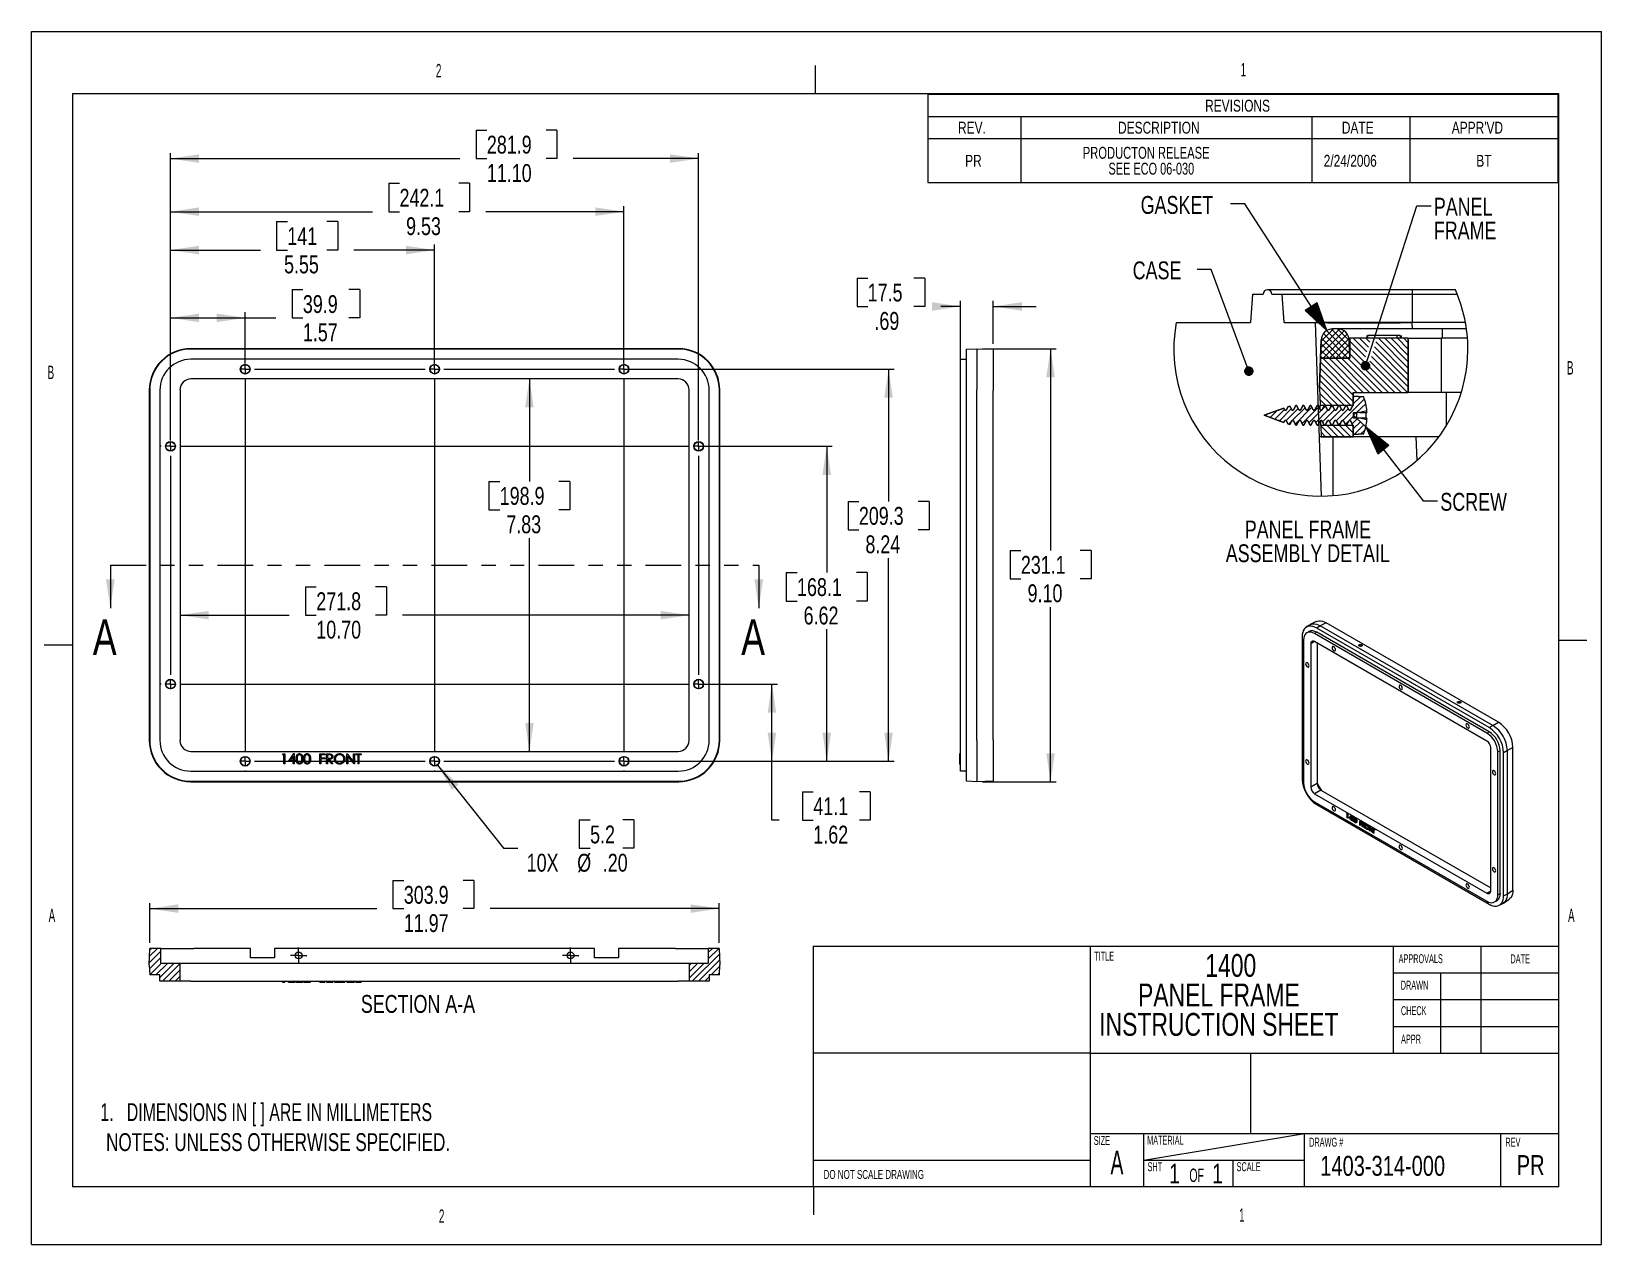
# Model space of a CAD drawing. Header units: inches. Extents: x 0 to 11, y 0 to 8.5.
import ezdxf

# ---------------------------------------------------------------- set-up
doc = ezdxf.new("R2010")
doc.units = ezdxf.units.IN
doc.header["$MEASUREMENT"] = 0
doc.linetypes.add('PHANTOM', pattern=[0.5, 0.25, -0.05, 0.05, -0.05, 0.05, -0.05])
doc.layers.add('SLD-0', color=7, linetype='Continuous', lineweight=0)
doc.styles.add('SLDTEXTSTYLE0', font='TXT', dxfattribs={"width": 0.714844})
doc.styles.add('SLDTEXTSTYLE1', font='TXT', dxfattribs={"width": 0.663462})
doc.styles.add('SLDTEXTSTYLE2', font='TXT', dxfattribs={"width": 0.75})
doc.styles.add('SLDTEXTSTYLE3', font='TXT', dxfattribs={"width": 0.670269})
doc.styles.add('SLDTEXTSTYLE4', font='TXT', dxfattribs={"width": 0.608324})
doc.styles.add('SLDTEXTSTYLE5', font='TXT', dxfattribs={"width": 0.592105})
doc.styles.add('SLDTEXTSTYLE6', font='TXT', dxfattribs={"width": 0.552632})
doc.styles.add('SLDTEXTSTYLE7', font='TXT', dxfattribs={"width": 0.703125})
doc.styles.add('SLDTEXTSTYLE8', font='TXT', dxfattribs={"width": 0.6875})
doc.dimstyles.new('SLDDIMSTYLE0', dxfattribs={"dimtxt": 0.166667, "dimasz": 0.2, "dimexe": 0, "dimexo": 0.0625, "dimgap": 0.041667, "dimtad": 0, "dimtih": 1, "dimtoh": 1, "dimlfac": 3, "dimzin": 12, "dimdsep": 46, "dimtxsty": 'SLDTEXTSTYLE2', "dimsah": 1, "dimcen": 0.09, "dimadec": 0, "dimazin": 0, "dimtfac": 1, "dimtofl": 0, "dimtmove": 0, "dimatfit": 3, "dimfxl": 1, "dimtolj": 1, "dimtzin": 12, "dimarcsym": 0})
doc.dimstyles.new('SLDDIMSTYLE1', dxfattribs={"dimtxt": 0.166667, "dimasz": 0.2, "dimexe": 0, "dimexo": 0.0625, "dimgap": 0.041667, "dimtad": 0, "dimtih": 1, "dimtoh": 1, "dimlfac": 3, "dimzin": 4, "dimdsep": 46, "dimtxsty": 'SLDTEXTSTYLE2', "dimsah": 1, "dimcen": 0.09, "dimadec": 0, "dimazin": 0, "dimtfac": 1, "dimtofl": 0, "dimtmove": 0, "dimatfit": 3, "dimfxl": 1, "dimtolj": 1, "dimtzin": 12, "dimarcsym": 0})
doc.dimstyles.new('SLDDIMSTYLE2', dxfattribs={"dimtxt": 0.166667, "dimasz": 0.2, "dimexe": 0, "dimexo": 0.0625, "dimgap": 0.041667, "dimtad": 0, "dimtih": 1, "dimtoh": 1, "dimlfac": 3, "dimzin": 4, "dimdsep": 46, "dimtxsty": 'SLDTEXTSTYLE2', "dimsah": 1, "dimcen": 0.09, "dimadec": 0, "dimazin": 0, "dimtfac": 1, "dimtmove": 0, "dimatfit": 3, "dimfxl": 1, "dimtolj": 1, "dimtzin": 12, "dimarcsym": 0})

msp = doc.modelspace()

# ---------------------------------------------------------------- texts
at = {"color": 7, "linetype": 'Continuous', "char_height": 0.25, "attachment_point": 1, "style": 'SLDTEXTSTYLE2'}
for insert in [(0.4299, 4.3807), (4.9724, 4.3807)]:
    msp.add_mtext('A', dxfattribs=dict(at, insert=insert))
at = {"layer": 'SLD-0', "attachment_point": 1}
for s, insert, char_height, style in [('2', (2.8337, 8.2719), 0.0938, 'SLDTEXTSTYLE6'), ('1', (8.4717, 8.2787), 0.0938, 'SLDTEXTSTYLE6'), ('GASKET', (7.7711, 7.3466), 0.125, 'SLDTEXTSTYLE2'), ('PANEL', (9.8251, 7.3343), 0.125, 'SLDTEXTSTYLE2'), ('FRAME', (9.8251, 7.1677), 0.125, 'SLDTEXTSTYLE2'), ('CASE', (7.7152, 6.8883), 0.125, 'SLDTEXTSTYLE2'), ('B', (10.7577, 6.1896), 0.0938, 'SLDTEXTSTYLE6'), ('B', (0.113, 6.158), 0.0938, 'SLDTEXTSTYLE6'), ('SCREW', (9.8707, 5.2666), 0.125, 'SLDTEXTSTYLE2'), ('PANEL FRAME', (8.5008, 5.073), 0.125, 'SLDTEXTSTYLE2'), ('ASSEMBLY DETAIL', (8.3676, 4.9064), 0.125, 'SLDTEXTSTYLE2'), ('A', (0.1205, 2.353), 0.0938, 'SLDTEXTSTYLE6'), ('A', (10.7652, 2.3531), 0.0938, 'SLDTEXTSTYLE6'), ('SECTION A-A', (2.3079, 1.7487), 0.125, 'SLDTEXTSTYLE2'), ('1.   DIMENSIONS IN [ ] ARE IN MILLIMETERS', (0.4836, 0.9909), 0.125, 'SLDTEXTSTYLE1'), ('NOTES: UNLESS OTHERWISE SPECIFIED.', (0.5233, 0.7806), 0.125, 'SLDTEXTSTYLE0'), ('1', (7.9703, 0.5662), 0.1378, 'SLDTEXTSTYLE2'), ('1', (8.2717, 0.5664), 0.1378, 'SLDTEXTSTYLE2'), ('1403-314-000', (9.0296, 0.6219), 0.14, 'SLDTEXTSTYLE2'), ('PR', (10.4059, 0.6268), 0.14, 'SLDTEXTSTYLE2'), ('2', (2.8547, 0.247), 0.0938, 'SLDTEXTSTYLE6'), ('1', (8.4611, 0.2538), 0.0938, 'SLDTEXTSTYLE6')]:
    msp.add_mtext(s, dxfattribs=dict(at, insert=insert, char_height=char_height, style=style))
at = {"layer": 'SLD-0', "color": 7, "attachment_point": 1}
for s, insert, char_height, style in [('TITLE', (7.446, 2.0527), 0.0625, 'SLDTEXTSTYLE5'), ('APPROVALS', (9.5785, 2.0345), 0.0625, 'SLDTEXTSTYLE5'), ('DATE', (10.3621, 2.0333), 0.0625, 'SLDTEXTSTYLE5'), ('DRAWN', (9.5935, 1.8485), 0.0625, 'SLDTEXTSTYLE5'), ('CHECK', (9.5948, 1.6703), 0.0625, 'SLDTEXTSTYLE5'), ('APPR', (9.5955, 1.4708), 0.0625, 'SLDTEXTSTYLE5'), ('SIZE', (7.4429, 0.7608), 0.0625, 'SLDTEXTSTYLE5'), ('MATERIAL', (7.8167, 0.7622), 0.0625, 'SLDTEXTSTYLE5'), ('DRAWG #', (8.9521, 0.7488), 0.0625, 'SLDTEXTSTYLE5'), ('REV', (10.3268, 0.7486), 0.0625, 'SLDTEXTSTYLE5'), ('A', (7.56, 0.6592), 0.1667, 'SLDTEXTSTYLE4'), ('SHT', (7.82, 0.5769), 0.0625, 'SLDTEXTSTYLE5'), ('SCALE', (8.4433, 0.577), 0.0625, 'SLDTEXTSTYLE5'), ('DO NOT SCALE DRAWING', (5.5501, 0.5228), 0.0625, 'SLDTEXTSTYLE3'), ('OF', (8.1122, 0.5324), 0.09375, 'SLDTEXTSTYLE5')]:
    msp.add_mtext(s, dxfattribs=dict(at, insert=insert, char_height=char_height, style=style))

# ---------------------------------------------------------------- blocks, each defined once
blk = doc.blocks.new('SW_NOTE_0')
at = {"layer": 'SLD-0', "char_height": 0.16, "attachment_point": 1, "style": 'SLDTEXTSTYLE2'}
for s, insert in [('1400', (0, 0.204)), ('PANEL FRAME', (-0.471, -0.003)), ('INSTRUCTION SHEET', (-0.743, -0.209))]:
    blk.add_mtext(s, dxfattribs=dict(at, insert=insert))
blk = doc.blocks.new('SW_TABLEANNOTATION_0')
at = {"color": 7, "linetype": 'Continuous', "lineweight": 0}
for p, q in [((0, 0), (0, -0.617)), ((4.416, 0), (0, 0)), ((4.416, -0.617), (4.416, 0)), ((0, -0.155), (4.416, -0.155)), ((0.653, -0.155), (0.653, -0.309)), ((2.691, -0.155), (2.691, -0.309)), ((3.377, -0.155), (3.377, -0.309)), ((0, -0.309), (4.416, -0.309)), ((0.653, -0.309), (0.653, -0.617)), ((2.691, -0.309), (2.691, -0.617)), ((3.377, -0.309), (3.377, -0.617)), ((0, -0.617), (4.416, -0.617))]:
    blk.add_line(p, q, dxfattribs=at)
at = {"color": 7, "linetype": 'Continuous', "lineweight": 0, "attachment_point": 1}
for s, insert, char_height, style in [('REVISIONS', (1.943, -0.037), 0.0833, 'SLDTEXTSTYLE2'), ('REV.', (0.212, -0.191), 0.0833, 'SLDTEXTSTYLE2'), ('DESCRIPTION', (1.333, -0.191), 0.08333, 'SLDTEXTSTYLE2'), ('DATE', (2.901, -0.191), 0.0833, 'SLDTEXTSTYLE2'), ("APPR'VD", (3.671, -0.191), 0.0833, 'SLDTEXTSTYLE2'), ('PR', (0.262, -0.423), 0.0833, 'SLDTEXTSTYLE2'), ('PRODUCTON RELEASE ', (1.086, -0.367), 0.08333, 'SLDTEXTSTYLE7'), ('2/24/2006', (2.774, -0.423), 0.0833, 'SLDTEXTSTYLE2'), ('BT', (3.843, -0.423), 0.0833, 'SLDTEXTSTYLE2'), ('SEE ECO 06-030', (1.266, -0.478), 0.08333, 'SLDTEXTSTYLE8')]:
    blk.add_mtext(s, dxfattribs=dict(at, insert=insert, char_height=char_height, style=style))
blk = doc.blocks.new('*D3')
at = {"layer": 'SLD-0'}
for p, q in [((1.826, 6.691), (1.826, 6.493)), ((1.826, 6.691), (1.902, 6.691)), ((2.301, 6.691), (2.225, 6.691)), ((2.301, 6.691), (2.301, 6.493)), ((0.974, 5.633), (0.974, 6.532)), ((0.974, 6.493), (1.498, 6.493)), ((1.498, 6.173), (1.498, 6.532)), ((1.498, 6.493), (1.713, 6.493)), ((1.826, 6.493), (1.902, 6.493)), ((2.301, 6.493), (2.225, 6.493))]:
    blk.add_line(p, q, dxfattribs=at)
for points in [[(0.974, 6.493), (1.174, 6.463), (1.174, 6.523)], [(1.498, 6.493), (1.298, 6.523), (1.298, 6.463)]]:
    blk.add_solid(points, dxfattribs=at)
at = {"layer": 'SLD-0', "char_height": 0.125, "attachment_point": 1, "style": 'SLDTEXTSTYLE2'}
for s, insert in [('39.9', (1.902, 6.652)), ('1.57', (1.902, 6.454))]:
    blk.add_mtext(s, dxfattribs=dict(at, insert=insert))
blk = doc.blocks.new('*D4')
at = {"layer": 'SLD-0'}
for p, q in [((1.717, 7.167), (1.717, 6.968)), ((1.717, 7.167), (1.793, 7.167)), ((2.146, 7.167), (2.07, 7.167)), ((2.146, 7.167), (2.146, 6.968)), ((0.974, 5.633), (0.974, 7.008)), ((0.974, 6.968), (1.604, 6.968)), ((1.717, 6.968), (1.793, 6.968)), ((2.146, 6.968), (2.07, 6.968)), ((2.824, 6.968), (2.26, 6.968)), ((2.824, 6.173), (2.824, 7.008))]:
    blk.add_line(p, q, dxfattribs=at)
for points in [[(0.974, 6.968), (1.174, 6.938), (1.174, 6.998)], [(2.824, 6.968), (2.624, 6.998), (2.624, 6.938)]]:
    blk.add_solid(points, dxfattribs=at)
at = {"layer": 'SLD-0', "char_height": 0.125, "attachment_point": 1, "style": 'SLDTEXTSTYLE2'}
for s, insert in [('141', (1.793, 7.128)), ('5.55', (1.77, 6.93))]:
    blk.add_mtext(s, dxfattribs=dict(at, insert=insert))
blk = doc.blocks.new('*D5')
at = {"layer": 'SLD-0'}
for p, q in [((2.503, 7.436), (2.503, 7.237)), ((2.503, 7.436), (2.579, 7.436)), ((3.07, 7.436), (2.994, 7.436)), ((3.07, 7.436), (3.07, 7.237)), ((0.974, 5.633), (0.974, 7.276)), ((4.151, 6.173), (4.151, 7.276)), ((0.974, 7.237), (2.39, 7.237)), ((2.503, 7.237), (2.579, 7.237)), ((3.07, 7.237), (2.994, 7.237)), ((4.151, 7.237), (3.183, 7.237))]:
    blk.add_line(p, q, dxfattribs=at)
for points in [[(0.974, 7.237), (1.174, 7.207), (1.174, 7.267)], [(4.151, 7.237), (3.951, 7.267), (3.951, 7.207)]]:
    blk.add_solid(points, dxfattribs=at)
at = {"layer": 'SLD-0', "char_height": 0.125, "attachment_point": 1, "style": 'SLDTEXTSTYLE2'}
for s, insert in [('242.1', (2.579, 7.397)), ('9.53', (2.625, 7.198))]:
    blk.add_mtext(s, dxfattribs=dict(at, insert=insert))
blk = doc.blocks.new('*D6')
at = {"layer": 'SLD-0'}
for p, q in [((3.115, 7.807), (3.115, 7.609)), ((3.115, 7.807), (3.191, 7.807)), ((3.682, 7.807), (3.606, 7.807)), ((3.682, 7.807), (3.682, 7.609)), ((0.974, 5.633), (0.974, 7.648)), ((0.974, 7.609), (3.001, 7.609)), ((3.115, 7.609), (3.191, 7.609)), ((3.682, 7.609), (3.606, 7.609)), ((4.674, 7.609), (3.795, 7.609)), ((4.674, 5.633), (4.674, 7.648))]:
    blk.add_line(p, q, dxfattribs=at)
for points in [[(0.974, 7.609), (1.174, 7.579), (1.174, 7.639)], [(4.674, 7.609), (4.474, 7.639), (4.474, 7.579)]]:
    blk.add_solid(points, dxfattribs=at)
at = {"layer": 'SLD-0', "char_height": 0.125, "attachment_point": 1, "style": 'SLDTEXTSTYLE2'}
for s, insert in [('281.9', (3.191, 7.769)), ('11.10', (3.191, 7.57))]:
    blk.add_mtext(s, dxfattribs=dict(at, insert=insert))
blk = doc.blocks.new('*D7')
at = {"layer": 'SLD-0'}
for p, q in [((4.714, 3.927), (5.227, 3.927)), ((5.188, 3.387), (5.188, 3.927)), ((4.19, 3.387), (5.227, 3.387)), ((5.188, 2.974), (5.188, 3.387)), ((5.402, 3.173), (5.402, 2.974)), ((5.402, 3.173), (5.478, 3.173)), ((5.877, 3.173), (5.801, 3.173)), ((5.877, 3.173), (5.877, 2.974)), ((5.238, 2.974), (5.188, 2.974)), ((5.402, 2.974), (5.478, 2.974)), ((5.877, 2.974), (5.801, 2.974))]:
    blk.add_line(p, q, dxfattribs=at)
for points in [[(5.188, 3.927), (5.158, 3.727), (5.218, 3.727)], [(5.188, 3.387), (5.218, 3.587), (5.158, 3.587)]]:
    blk.add_solid(points, dxfattribs=at)
at = {"layer": 'SLD-0', "char_height": 0.125, "attachment_point": 1, "style": 'SLDTEXTSTYLE2'}
for s, insert in [('41.1', (5.478, 3.134)), ('1.62', (5.478, 2.935))]:
    blk.add_mtext(s, dxfattribs=dict(at, insert=insert))
blk = doc.blocks.new('*D8')
at = {"layer": 'SLD-0'}
for p, q in [((4.714, 5.593), (5.611, 5.593)), ((5.572, 5.593), (5.572, 4.708)), ((5.288, 4.708), (5.288, 4.509)), ((5.288, 4.708), (5.364, 4.708)), ((5.856, 4.708), (5.78, 4.708)), ((5.856, 4.708), (5.856, 4.509)), ((5.288, 4.509), (5.364, 4.509)), ((5.856, 4.509), (5.78, 4.509)), ((5.572, 3.387), (5.572, 4.311)), ((4.19, 3.387), (5.611, 3.387))]:
    blk.add_line(p, q, dxfattribs=at)
for points in [[(5.572, 5.593), (5.542, 5.393), (5.602, 5.393)], [(5.572, 3.387), (5.602, 3.587), (5.542, 3.587)]]:
    blk.add_solid(points, dxfattribs=at)
at = {"layer": 'SLD-0', "char_height": 0.125, "attachment_point": 1, "style": 'SLDTEXTSTYLE2'}
for s, insert in [('168.1', (5.364, 4.669)), ('6.62', (5.41, 4.47))]:
    blk.add_mtext(s, dxfattribs=dict(at, insert=insert))
blk = doc.blocks.new('*D9')
at = {"layer": 'SLD-0'}
for p, q in [((3.489, 6.065), (3.489, 5.347)), ((3.205, 5.347), (3.205, 5.148)), ((3.205, 5.347), (3.281, 5.347)), ((3.772, 5.347), (3.696, 5.347)), ((3.772, 5.347), (3.772, 5.148)), ((3.205, 5.148), (3.281, 5.148)), ((3.772, 5.148), (3.696, 5.148)), ((3.489, 3.455), (3.489, 4.95))]:
    blk.add_line(p, q, dxfattribs=at)
for points in [[(3.489, 6.065), (3.459, 5.865), (3.519, 5.865)], [(3.489, 3.455), (3.519, 3.655), (3.459, 3.655)]]:
    blk.add_solid(points, dxfattribs=at)
at = {"layer": 'SLD-0', "char_height": 0.125, "attachment_point": 1, "style": 'SLDTEXTSTYLE2'}
for s, insert in [('198.9', (3.281, 5.308)), ('7.83', (3.327, 5.109))]:
    blk.add_mtext(s, dxfattribs=dict(at, insert=insert))
blk = doc.blocks.new('*D10')
at = {"layer": 'SLD-0'}
for p, q in [((1.92, 4.608), (1.92, 4.41)), ((1.92, 4.608), (1.996, 4.608)), ((2.487, 4.608), (2.411, 4.608)), ((2.487, 4.608), (2.487, 4.41)), ((1.041, 4.41), (1.806, 4.41)), ((1.92, 4.41), (1.996, 4.41)), ((2.487, 4.41), (2.411, 4.41)), ((4.608, 4.41), (2.6, 4.41))]:
    blk.add_line(p, q, dxfattribs=at)
for points in [[(1.041, 4.41), (1.241, 4.38), (1.241, 4.44)], [(4.608, 4.41), (4.408, 4.44), (4.408, 4.38)]]:
    blk.add_solid(points, dxfattribs=at)
at = {"layer": 'SLD-0', "char_height": 0.125, "attachment_point": 1, "style": 'SLDTEXTSTYLE2'}
for s, insert in [('271.8', (1.996, 4.57)), ('10.70', (1.996, 4.371))]:
    blk.add_mtext(s, dxfattribs=dict(at, insert=insert))
blk = doc.blocks.new('*D11')
at = {"layer": 'SLD-0'}
for p, q in [((2.846, 3.36), (3.308, 2.777)), ((3.838, 2.975), (3.838, 2.777)), ((3.838, 2.975), (3.914, 2.975)), ((4.22, 2.975), (4.144, 2.975)), ((4.22, 2.975), (4.22, 2.777)), ((3.308, 2.777), (3.408, 2.777)), ((3.838, 2.777), (3.914, 2.777)), ((4.22, 2.777), (4.144, 2.777))]:
    blk.add_line(p, q, dxfattribs=at)
blk.add_solid([(2.846, 3.36), (2.946, 3.185), (2.993, 3.222)], dxfattribs=at)
at = {"layer": 'SLD-0', "char_height": 0.125, "attachment_point": 1, "style": 'SLDTEXTSTYLE2'}
for s, insert in [('5.2', (3.914, 2.936)), ('10X ', (3.47, 2.738)), ('%%c', (3.824, 2.738)), ('.20', (4.003, 2.738))]:
    blk.add_mtext(s, dxfattribs=dict(at, insert=insert))
blk = doc.blocks.new('*D12')
at = {"layer": 'SLD-0'}
for p, q in [((4.19, 6.133), (6.044, 6.133)), ((6.005, 6.133), (6.005, 5.207)), ((5.721, 5.207), (5.721, 5.008)), ((5.721, 5.207), (5.797, 5.207)), ((6.289, 5.207), (6.213, 5.207)), ((6.289, 5.207), (6.289, 5.008)), ((5.721, 5.008), (5.797, 5.008)), ((6.289, 5.008), (6.213, 5.008)), ((6.005, 3.387), (6.005, 4.81)), ((4.19, 3.387), (6.044, 3.387))]:
    blk.add_line(p, q, dxfattribs=at)
for points in [[(6.005, 6.133), (5.975, 5.933), (6.035, 5.933)], [(6.005, 3.387), (6.035, 3.587), (5.975, 3.587)]]:
    blk.add_solid(points, dxfattribs=at)
at = {"layer": 'SLD-0', "char_height": 0.125, "attachment_point": 1, "style": 'SLDTEXTSTYLE2'}
for s, insert in [('209.3', (5.797, 5.168)), ('8.24', (5.843, 4.969))]:
    blk.add_mtext(s, dxfattribs=dict(at, insert=insert))
blk = doc.blocks.new('SW_CENTERMARKSYMBOL_0')
at = {"layer": 'SLD-0'}
for p, q in [((0.523, 0.606), (0.523, 0.607)), ((0.523, 0.54), (0.523, 0.573)), ((1.85, 0.606), (1.85, 0.607)), ((1.85, 0.54), (1.85, 0.573)), ((3.177, 0.606), (3.177, 0.607)), ((3.177, 0.54), (3.177, 0.573)), ((0.458, 0.54), (0.457, 0.54)), ((0.523, 0.54), (0.491, 0.54)), ((0.523, 0.54), (0.556, 0.54)), ((0.523, 0.54), (0.523, 0.507)), ((0.523, 0.474), (0.523, -2.141)), ((0.589, 0.54), (1.784, 0.54)), ((1.85, 0.54), (1.817, 0.54)), ((1.85, 0.54), (1.883, 0.54)), ((1.85, 0.54), (1.85, 0.507)), ((1.85, 0.474), (1.85, -2.141)), ((1.916, 0.54), (3.111, 0.54)), ((3.177, 0.54), (3.144, 0.54)), ((3.177, 0.54), (3.209, 0.54)), ((3.177, 0.54), (3.177, 0.507)), ((3.177, 0.474), (3.177, -2.141)), ((3.242, 0.54), (3.243, 0.54)), ((-0.066, 0), (-0.067, 0)), ((0, 0), (-0.033, 0)), ((0, 0.066), (0, 0.067)), ((0, 0), (0, 0.033)), ((0, 0), (0.033, 0)), ((0, 0), (0, -0.033)), ((0.066, 0), (3.634, 0)), ((3.7, 0), (3.667, 0)), ((3.7, 0.066), (3.7, 0.067)), ((3.7, 0), (3.7, 0.033)), ((3.7, 0), (3.733, 0)), ((3.7, 0), (3.7, -0.033)), ((3.766, 0), (3.767, 0)), ((0, -0.066), (0, -1.601)), ((3.7, -0.066), (3.7, -1.601)), ((0, -1.667), (0, -1.634)), ((3.7, -1.667), (3.7, -1.634)), ((-0.066, -1.667), (-0.067, -1.667)), ((0, -1.667), (-0.033, -1.667)), ((0, -1.667), (0.033, -1.667)), ((0, -1.667), (0, -1.699)), ((0, -1.732), (0, -1.733)), ((0.066, -1.667), (3.634, -1.667)), ((3.7, -1.667), (3.667, -1.667)), ((3.7, -1.667), (3.733, -1.667)), ((3.7, -1.667), (3.7, -1.699)), ((3.7, -1.732), (3.7, -1.733)), ((3.766, -1.667), (3.767, -1.667)), ((0.523, -2.207), (0.523, -2.174)), ((1.85, -2.207), (1.85, -2.174)), ((3.177, -2.207), (3.177, -2.174)), ((0.458, -2.207), (0.457, -2.207)), ((0.523, -2.207), (0.491, -2.207)), ((0.523, -2.207), (0.556, -2.207)), ((0.523, -2.207), (0.523, -2.239)), ((0.523, -2.272), (0.523, -2.273)), ((0.589, -2.207), (1.784, -2.207)), ((1.85, -2.207), (1.817, -2.207)), ((1.85, -2.207), (1.883, -2.207)), ((1.85, -2.207), (1.85, -2.239)), ((1.85, -2.272), (1.85, -2.273)), ((1.916, -2.207), (3.111, -2.207)), ((3.177, -2.207), (3.144, -2.207)), ((3.177, -2.207), (3.209, -2.207)), ((3.177, -2.207), (3.177, -2.239)), ((3.177, -2.272), (3.177, -2.273)), ((3.242, -2.207), (3.243, -2.207))]:
    blk.add_line(p, q, dxfattribs=at)
blk = doc.blocks.new('*D14')
at = {"layer": 'SLD-0'}
for p, q in [((5.784, 6.772), (5.784, 6.573)), ((5.784, 6.772), (5.859, 6.772)), ((6.259, 6.772), (6.183, 6.772)), ((6.259, 6.772), (6.259, 6.573)), ((6.509, 6.025), (6.509, 6.612)), ((6.739, 6.312), (6.739, 6.612)), ((5.784, 6.573), (5.859, 6.573)), ((6.259, 6.573), (6.183, 6.573)), ((6.509, 6.573), (6.372, 6.573)), ((6.739, 6.573), (7.039, 6.573))]:
    blk.add_line(p, q, dxfattribs=at)
for points in [[(6.509, 6.573), (6.309, 6.603), (6.309, 6.543)], [(6.739, 6.573), (6.939, 6.543), (6.939, 6.603)]]:
    blk.add_solid(points, dxfattribs=at)
at = {"layer": 'SLD-0', "char_height": 0.125, "attachment_point": 1, "style": 'SLDTEXTSTYLE2'}
for s, insert in [('17.5', (5.859, 6.733)), ('.69', (5.906, 6.534))]:
    blk.add_mtext(s, dxfattribs=dict(at, insert=insert))
blk = doc.blocks.new('*D15')
at = {"layer": 'SLD-0'}
for p, q in [((6.663, 6.277), (7.18, 6.277)), ((7.14, 6.277), (7.14, 4.864)), ((6.856, 4.864), (6.856, 4.665)), ((6.856, 4.864), (6.932, 4.864)), ((7.424, 4.864), (7.348, 4.864)), ((7.424, 4.864), (7.424, 4.665)), ((6.856, 4.665), (6.932, 4.665)), ((7.424, 4.665), (7.348, 4.665)), ((7.14, 3.243), (7.14, 4.467)), ((6.663, 3.243), (7.18, 3.243))]:
    blk.add_line(p, q, dxfattribs=at)
for points in [[(7.14, 6.277), (7.11, 6.077), (7.17, 6.077)], [(7.14, 3.243), (7.17, 3.443), (7.11, 3.443)]]:
    blk.add_solid(points, dxfattribs=at)
at = {"layer": 'SLD-0', "char_height": 0.125, "attachment_point": 1, "style": 'SLDTEXTSTYLE2'}
for s, insert in [('231.1', (6.932, 4.825)), ('9.10', (6.979, 4.626))]:
    blk.add_mtext(s, dxfattribs=dict(at, insert=insert))
blk = doc.blocks.new('*D16')
at = {"layer": 'SLD-0'}
for p, q in [((2.533, 2.552), (2.533, 2.354)), ((2.533, 2.552), (2.609, 2.552)), ((3.1, 2.552), (3.024, 2.552)), ((3.1, 2.552), (3.1, 2.354)), ((0.83, 2.115), (0.83, 2.393)), ((0.83, 2.354), (2.42, 2.354)), ((2.533, 2.354), (2.609, 2.354)), ((3.1, 2.354), (3.024, 2.354)), ((4.819, 2.354), (3.213, 2.354)), ((4.819, 2.115), (4.819, 2.393))]:
    blk.add_line(p, q, dxfattribs=at)
for points in [[(0.83, 2.354), (1.03, 2.324), (1.03, 2.384)], [(4.819, 2.354), (4.619, 2.384), (4.619, 2.324)]]:
    blk.add_solid(points, dxfattribs=at)
at = {"layer": 'SLD-0', "char_height": 0.125, "attachment_point": 1, "style": 'SLDTEXTSTYLE2'}
for s, insert in [('303.9', (2.609, 2.513)), ('11.97', (2.609, 2.315))]:
    blk.add_mtext(s, dxfattribs=dict(at, insert=insert))
blk = doc.blocks.new('SW_CENTERMARKSYMBOL_1')
at = {"color": 7, "linetype": 'Continuous', "lineweight": 0}
for p, q in [((-0.033, 0), (-0.057, 0)), ((0, 0), (-0.033, 0)), ((0, 0.033), (0, 0.057)), ((0, 0), (0, 0.033)), ((0, 0), (0, -0.033)), ((0, 0), (0.033, 0)), ((0.033, 0), (0.057, 0)), ((0, -0.033), (0, -0.057))]:
    blk.add_line(p, q, dxfattribs=at)
blk = doc.blocks.new('SW_CENTERMARKSYMBOL_2')
at = {"color": 7, "linetype": 'Continuous', "lineweight": 0}
for p, q in [((-0.033, 0), (-0.057, 0)), ((0, 0), (-0.033, 0)), ((0, 0.033), (0, 0.057)), ((0, 0), (0, 0.033)), ((0, 0), (0, -0.033)), ((0, 0), (0.033, 0)), ((0.033, 0), (0.057, 0)), ((0, -0.033), (0, -0.057))]:
    blk.add_line(p, q, dxfattribs=at)

# ---------------------------------------------------------------- dimensions: what is measured, and where the dimension line sits
at = {"layer": 'SLD-0'}
for base, p1, p2, dimstyle, override, picture, middle in [((4.6744, 7.6089), (0.9744, 5.5934), (4.6744, 5.5934), 'SLDDIMSTYLE1', {"dimtxt": 0.166667, "dimasz": 0.2, "dimexe": 0.03937, "dimexo": 0.03937, "dimgap": 0.06, "dimtad": 0, "dimtih": 1, "dimtoh": 1, "dimlfac": 3, "dimzin": 4, "dimtzin": 12}, '*D6', (3.3983, 7.6089)), ((4.1511, 7.237), (0.9744, 5.5934), (4.1511, 6.1334), 'SLDDIMSTYLE0', {"dimtxt": 0.166667, "dimasz": 0.2, "dimexe": 0.03937, "dimexo": 0.03937, "dimgap": 0.06, "dimtad": 0, "dimtih": 1, "dimtoh": 1, "dimlfac": 3, "dimzin": 12, "dimtzin": 12}, '*D5', (2.7866, 7.237)), ((2.8244, 6.9684), (0.9744, 5.5934), (2.8244, 6.1334), 'SLDDIMSTYLE0', {"dimtxt": 0.166667, "dimasz": 0.2, "dimexe": 0.03937, "dimexo": 0.03937, "dimgap": 0.06, "dimtad": 0, "dimtih": 1, "dimtoh": 1, "dimlfac": 3, "dimzin": 12, "dimtzin": 12}, '*D4', (1.9319, 6.9684)), ((6.5085, 6.573), (6.7385, 6.2728), (6.5085, 5.9861), 'SLDDIMSTYLE0', {"dimtxt": 0.166667, "dimasz": 0.2, "dimexe": 0.03937, "dimexo": 0.03937, "dimgap": 0.06, "dimtad": 0, "dimtih": 1, "dimtoh": 1, "dimlfac": 3, "dimzin": 12, "dimtzin": 12}, '*D14', (6.021, 6.573)), ((1.4977, 6.4927), (0.9744, 5.5934), (1.4977, 6.1334), 'SLDDIMSTYLE0', {"dimtxt": 0.166667, "dimasz": 0.2, "dimexe": 0.03937, "dimexo": 0.03937, "dimgap": 0.06, "dimtad": 0, "dimtih": 1, "dimtoh": 1, "dimlfac": 3, "dimzin": 12, "dimtzin": 12}, '*D3', (2.0633, 6.4927)), ((4.6077, 4.4098), (1.0411, 3.5318), (4.6077, 3.5318), 'SLDDIMSTYLE1', {"dimtxt": 0.166667, "dimasz": 0.2, "dimexe": 0.03937, "dimexo": 0.03937, "dimgap": 0.06, "dimtad": 0, "dimtih": 1, "dimtoh": 1, "dimlfac": 3, "dimzin": 4, "dimtzin": 12}, '*D10', (2.2033, 4.4098)), ((0.8301, 2.3538), (4.8187, 2.0757), (0.8301, 2.0757), 'SLDDIMSTYLE0', {"dimtxt": 0.166667, "dimasz": 0.2, "dimexe": 0.03937, "dimexo": 0.03937, "dimgap": 0.06, "dimtad": 0, "dimtih": 1, "dimtoh": 1, "dimlfac": 3, "dimzin": 12, "dimtzin": 12}, '*D16', (2.8167, 2.3538))]:
    dim = msp.add_linear_dim(base=base, p1=p1, p2=p2, dimstyle=dimstyle, override=override, dxfattribs=at)
    dim.commit()
    dim.dimension.update_dxf_attribs({"geometry": picture, "text_midpoint": middle, "dimtype": 160})
for base, p1, p2, dimstyle, override, picture, middle in [((7.1401, 3.2434), (6.6235, 6.2768), (6.6235, 3.2434), 'SLDDIMSTYLE1', {"dimtxt": 0.166667, "dimasz": 0.2, "dimexe": 0.03937, "dimexo": 0.03937, "dimgap": 0.06, "dimtad": 0, "dimtih": 1, "dimtoh": 1, "dimlfac": 3, "dimzin": 4, "dimtzin": 12}, '*D15', (7.1401, 4.6651)), ((3.4888, 6.0651), (4.5311, 3.4551), (4.5311, 6.0651), 'SLDDIMSTYLE0', {"dimtxt": 0.166667, "dimasz": 0.2, "dimexe": 0.03937, "dimexo": 0.03937, "dimgap": 0.06, "dimtad": 0, "dimtih": 1, "dimtoh": 1, "dimlfac": 3, "dimzin": 12, "dimtzin": 12}, '*D9', (3.4888, 5.1483)), ((6.0049, 3.3868), (4.1511, 6.1334), (4.1511, 3.3868), 'SLDDIMSTYLE0', {"dimtxt": 0.166667, "dimasz": 0.2, "dimexe": 0.03937, "dimexo": 0.03937, "dimgap": 0.06, "dimtad": 0, "dimtih": 1, "dimtoh": 1, "dimlfac": 3, "dimzin": 12, "dimtzin": 12}, '*D12', (6.0049, 5.0082)), ((5.5719, 5.5934), (4.1511, 3.3868), (4.6744, 5.5934), 'SLDDIMSTYLE0', {"dimtxt": 0.166667, "dimasz": 0.2, "dimexe": 0.03937, "dimexo": 0.03937, "dimgap": 0.06, "dimtad": 0, "dimtih": 1, "dimtoh": 1, "dimlfac": 3, "dimzin": 12, "dimtzin": 12}, '*D8', (5.5719, 4.5091)), ((5.1881, 3.9268), (4.1511, 3.3868), (4.6744, 3.9268), 'SLDDIMSTYLE0', {"dimtxt": 0.166667, "dimasz": 0.2, "dimexe": 0.03937, "dimexo": 0.03937, "dimgap": 0.06, "dimtad": 0, "dimtih": 1, "dimtoh": 1, "dimlfac": 3, "dimzin": 12, "dimtzin": 12}, '*D7', (5.1881, 2.9743))]:
    dim = msp.add_linear_dim(base=base, p1=p1, p2=p2, angle=90, dimstyle=dimstyle, override=override, dxfattribs=at)
    dim.commit()
    dim.dimension.update_dxf_attribs({"geometry": picture, "text_midpoint": middle, "dimtype": 160})
dim = msp.add_diameter_dim_2p(p1=(2.8033, 3.4134), p2=(2.8455, 3.3601), text='10X <>', dimstyle='SLDDIMSTYLE2', override={"dimtxt": 0.166667, "dimasz": 0.2, "dimexe": 0.03937, "dimexo": 0.03937, "dimgap": 0.06, "dimtad": 0, "dimtih": 1, "dimtoh": 1, "dimlfac": 3, "dimzin": 4, "dimtzin": 12}, dxfattribs=at)
dim.commit()
dim.dimension.update_dxf_attribs({"geometry": '*D11', "text_midpoint": (3.8578, 2.7768), "dimtype": 163})

# ---------------------------------------------------------------- hatches: boundary and pattern name
at = {"linetype": 'Continuous', "lineweight": 0}
h = msp.add_hatch(dxfattribs=at)
h.set_pattern_fill('ANSI31', scale=0.25, style=0)
h.paths.add_polyline_path([(0.8286, 1.889), (0.9001, 1.889), (0.9001, 1.8457), (1.0411, 1.8457), (1.0411, 1.9723), (0.9068, 1.9723), (0.9068, 2.0757), (0.8301, 2.0757), (0.8261, 1.9607)], flags=0)
h = msp.add_hatch(dxfattribs=at)
h.set_pattern_fill('ANSI31', scale=0.25, style=0)
h.paths.add_polyline_path([(4.7487, 1.889), (4.8202, 1.889), (4.8227, 1.9607), (4.8187, 2.0757), (4.7421, 2.0757), (4.7421, 1.9723), (4.6077, 1.9723), (4.6077, 1.8457), (4.7487, 1.8457)], flags=0)

# ---------------------------------------------------------------- linework, layer by layer
at = {"color": 7, "linetype": 'Continuous', "lineweight": 15}
for p, q in [((4.5346, 6.2768), (1.1142, 6.2768)), ((4.5321, 6.2743), (1.1167, 6.2743)), ((6.5519, 6.2743), (6.6235, 6.2768)), ((6.5519, 5.9861), (6.5519, 6.2743)), ((6.6235, 6.2768), (6.6235, 5.9886)), ((6.6235, 6.2768), (6.7385, 6.2728)), ((6.7385, 6.2728), (6.7385, 5.9846)), ((4.5321, 6.2028), (1.1168, 6.2028)), ((6.5085, 6.2028), (6.5519, 6.2028)), ((6.5085, 5.9861), (6.5085, 6.2028)), ((4.5311, 6.0651), (1.1177, 6.0651)), ((0.8261, 5.9886), (0.8261, 3.5316)), ((0.8286, 5.9861), (0.8286, 3.5341)), ((0.9001, 5.9861), (0.9001, 3.5341)), ((1.0411, 5.9884), (1.0411, 3.5318)), ((4.6077, 3.5318), (4.6077, 5.9884)), ((4.7487, 3.5341), (4.7487, 5.9861)), ((4.8202, 3.5341), (4.8202, 5.9861)), ((4.8227, 3.5316), (4.8227, 5.9886)), ((6.5085, 3.5341), (6.5085, 5.9861)), ((6.5519, 3.5341), (6.5519, 5.9861)), ((6.6235, 3.5316), (6.6235, 5.9886)), ((6.7385, 3.5356), (6.7385, 5.9846)), ((8.9547, 4.3409), (8.9302, 4.3248)), ((8.9506, 4.2953), (8.9352, 4.2865)), ((9.0018, 4.3648), (8.9597, 4.3438)), ((9.0292, 4.3353), (9.0047, 4.3191)), ((10.2122, 3.6221), (9.0047, 4.3191)), ((9.0712, 4.3563), (9.0292, 4.3353)), ((10.2384, 3.6372), (9.0292, 4.3353)), ((10.2777, 3.6599), (9.0712, 4.3563)), ((8.9028, 4.2603), (8.9028, 3.2592)), ((8.9128, 4.2369), (8.9128, 3.2358)), ((8.9897, 4.2247), (8.9626, 4.209)), ((8.9626, 4.209), (8.9626, 3.2061)), ((9.0047, 4.2899), (8.9894, 4.2811)), ((10.1969, 3.584), (8.9894, 4.2811)), ((10.1965, 3.528), (8.9897, 4.2247)), ((10.2122, 3.5929), (9.0047, 4.2899)), ((9.0074, 4.2145), (9.0074, 3.2319)), ((10.2122, 3.6221), (10.2384, 3.6372)), ((10.2384, 3.6372), (10.2777, 3.6599)), ((6.5085, 3.3175), (6.5085, 3.5341)), ((6.5519, 3.2459), (6.5519, 3.5341)), ((6.6235, 3.5316), (6.6235, 3.2434)), ((6.7385, 3.5356), (6.7385, 3.2475)), ((10.1969, 3.584), (10.2122, 3.5929)), ((1.1177, 3.4551), (4.5311, 3.4551)), ((1.7586, 3.4309), (1.7627, 3.438)), ((1.7693, 3.4309), (1.7586, 3.4309)), ((1.7627, 3.438), (1.7755, 3.438)), ((1.7693, 3.3685), (1.7693, 3.4309)), ((1.7755, 3.438), (1.7755, 3.3685)), ((1.8013, 3.3846), (1.8392, 3.4398)), ((1.8343, 3.4219), (1.8136, 3.3917)), ((1.8343, 3.3917), (1.8343, 3.4219)), ((1.8392, 3.4398), (1.8405, 3.4398)), ((1.8405, 3.4398), (1.8405, 3.3917)), ((2.0212, 3.3685), (2.0212, 3.438)), ((2.0212, 3.438), (2.0551, 3.438)), ((2.0275, 3.4309), (2.0275, 3.4095)), ((2.0551, 3.4309), (2.0275, 3.4309)), ((2.0551, 3.438), (2.0551, 3.4309)), ((2.0675, 3.438), (2.0814, 3.438)), ((2.0675, 3.3685), (2.0675, 3.438)), ((2.0868, 3.4309), (2.0738, 3.4309)), ((2.0738, 3.4309), (2.0738, 3.4077)), ((2.21, 3.3685), (2.21, 3.438)), ((2.21, 3.438), (2.2113, 3.438)), ((2.2113, 3.438), (2.2572, 3.3833)), ((2.262, 3.3685), (2.2162, 3.4231)), ((2.2162, 3.4231), (2.2162, 3.3685)), ((2.2572, 3.3833), (2.2572, 3.438)), ((2.2572, 3.438), (2.2634, 3.438)), ((2.2634, 3.438), (2.2634, 3.3685)), ((2.2732, 3.4309), (2.2732, 3.438)), ((2.2732, 3.438), (2.3097, 3.438)), ((2.2883, 3.4309), (2.2732, 3.4309)), ((2.2883, 3.3685), (2.2883, 3.4309)), ((2.3097, 3.4309), (2.2946, 3.4309)), ((2.2946, 3.4309), (2.2946, 3.3685)), ((2.3097, 3.438), (2.3097, 3.4309)), ((6.5019, 3.4398), (6.5085, 3.4398)), ((6.5019, 3.438), (6.5019, 3.4309)), ((6.5019, 3.438), (6.5085, 3.438)), ((6.5019, 3.4309), (6.5085, 3.4309)), ((6.5019, 3.4309), (6.5019, 3.3685)), ((10.2236, 2.4781), (10.2236, 3.4811)), ((10.2888, 3.4602), (10.2735, 3.4513)), ((10.2735, 2.4503), (10.2735, 3.4513)), ((10.2888, 2.4591), (10.2888, 3.4602)), ((10.3403, 3.4607), (10.3141, 3.4456)), ((10.3141, 2.4445), (10.3141, 3.4456)), ((10.3796, 3.4834), (10.3403, 3.4607)), ((10.3403, 2.4576), (10.3403, 3.4607)), ((10.3796, 2.4835), (10.3796, 3.4834)), ((1.1168, 3.3175), (4.5321, 3.3175)), ((1.7755, 3.3685), (1.7693, 3.3685)), ((1.8343, 3.3846), (1.8013, 3.3846)), ((1.8136, 3.3917), (1.8343, 3.3917)), ((1.8343, 3.3685), (1.8343, 3.3846)), ((1.8405, 3.3685), (1.8343, 3.3685)), ((1.8405, 3.3917), (1.8485, 3.3917)), ((1.8485, 3.3846), (1.8405, 3.3846)), ((1.8405, 3.3846), (1.8405, 3.3685)), ((1.8485, 3.3917), (1.8485, 3.3846)), ((2.0275, 3.3685), (2.0212, 3.3685)), ((2.0275, 3.4095), (2.0551, 3.4095)), ((2.0275, 3.4024), (2.0275, 3.3685)), ((2.0551, 3.4024), (2.0275, 3.4024)), ((2.0551, 3.4095), (2.0551, 3.4024)), ((2.0738, 3.3685), (2.0675, 3.3685)), ((2.0738, 3.4077), (2.0865, 3.4076)), ((2.0788, 3.4006), (2.0738, 3.4006)), ((2.0738, 3.4006), (2.0738, 3.3685)), ((2.1043, 3.3685), (2.0788, 3.4006)), ((2.0865, 3.4006), (2.112, 3.3685)), ((2.112, 3.3685), (2.1043, 3.3685)), ((2.2162, 3.3685), (2.21, 3.3685)), ((2.2634, 3.3685), (2.262, 3.3685)), ((2.2946, 3.3685), (2.2883, 3.3685)), ((6.5019, 3.3685), (6.5085, 3.3685)), ((6.5019, 3.3668), (6.5085, 3.3668)), ((6.5519, 3.3175), (6.5085, 3.3175)), ((1.1142, 3.2434), (4.5346, 3.2434)), ((1.1167, 3.2459), (4.5321, 3.2459)), ((6.6235, 3.2434), (6.5519, 3.2459)), ((6.7385, 3.2475), (6.6235, 3.2434)), ((6.6719, 3.2451), (6.7385, 3.2475)), ((8.9626, 3.2061), (9.0074, 3.2319)), ((8.9894, 3.1031), (10.1969, 2.406)), ((9.0345, 3.185), (8.9897, 3.1591)), ((8.9897, 3.1591), (10.1965, 2.4624)), ((9.0047, 3.0828), (10.2122, 2.3857)), ((9.0345, 3.185), (10.2236, 2.4985)), ((9.214, 3.0171), (9.2154, 3.0191)), ((9.2177, 3.0149), (9.214, 3.0171)), ((9.2154, 3.0191), (9.2178, 3.0205)), ((9.2154, 3.0191), (9.2199, 3.0165)), ((9.2177, 2.9894), (9.2177, 3.0149)), ((9.2199, 2.9882), (9.2177, 2.9894)), ((9.2178, 3.0205), (9.2223, 3.0179)), ((9.2199, 3.0165), (9.2223, 3.0179)), ((9.2199, 3.0165), (9.2199, 2.9882)), ((9.2199, 2.9882), (9.2223, 2.9895)), ((9.2223, 3.0179), (9.2223, 2.9895)), ((9.2291, 2.9894), (9.2425, 3.0042)), ((9.2407, 2.9827), (9.2291, 2.9894)), ((9.2407, 2.9979), (9.2334, 2.9898)), ((9.2334, 2.9898), (9.2358, 2.9912)), ((9.2334, 2.9898), (9.2407, 2.9856)), ((9.2407, 2.9967), (9.2358, 2.9912)), ((9.2358, 2.9912), (9.2407, 2.9883)), ((9.2407, 2.9856), (9.2407, 2.9979)), ((9.2407, 2.9762), (9.2407, 2.9827)), ((9.2429, 2.9749), (9.2407, 2.9762)), ((9.2425, 3.0042), (9.2448, 3.0056)), ((9.2425, 3.0042), (9.2429, 3.004)), ((9.2429, 3.004), (9.2453, 3.0053)), ((9.2429, 3.004), (9.2429, 2.9843)), ((9.2429, 2.9843), (9.2453, 2.9857)), ((9.2429, 2.9843), (9.2458, 2.9827)), ((9.2458, 2.9798), (9.2429, 2.9814)), ((9.2429, 2.9814), (9.2429, 2.9749)), ((9.2429, 2.9749), (9.2453, 2.9763)), ((9.2448, 3.0056), (9.2453, 3.0053)), ((9.2453, 3.0053), (9.2453, 2.9857)), ((9.2453, 2.9857), (9.2481, 2.9841)), ((9.2453, 2.9801), (9.2453, 2.9763)), ((9.2458, 2.9827), (9.2481, 2.9841)), ((9.2458, 2.9827), (9.2458, 2.9798)), ((9.2458, 2.9798), (9.2481, 2.9812)), ((9.2502, 2.9849), (9.2525, 2.9862)), ((9.2537, 2.9984), (9.2508, 2.9967)), ((9.2562, 2.9963), (9.2585, 2.9977)), ((9.2562, 2.9694), (9.2586, 2.9707)), ((9.2646, 2.9765), (9.267, 2.9779)), ((9.269, 2.974), (9.2714, 2.9753)), ((9.2726, 2.9875), (9.2696, 2.9858)), ((9.2751, 2.9854), (9.2774, 2.9868)), ((9.2611, 2.9658), (9.2641, 2.9675)), ((9.2751, 2.9585), (9.2775, 2.9598)), ((9.28, 2.9549), (9.283, 2.9566)), ((9.2835, 2.9656), (9.2859, 2.967)), ((9.3068, 2.9664), (9.3092, 2.9677)), ((9.3068, 2.9664), (9.3188, 2.9594)), ((9.3068, 2.938), (9.3068, 2.9664)), ((9.309, 2.9367), (9.3068, 2.938)), ((9.3188, 2.9565), (9.309, 2.9622)), ((9.309, 2.9622), (9.309, 2.9535)), ((9.309, 2.9535), (9.3114, 2.9548)), ((9.309, 2.9535), (9.3188, 2.9478)), ((9.3188, 2.9449), (9.309, 2.9505)), ((9.309, 2.9505), (9.309, 2.9367)), ((9.309, 2.9367), (9.3114, 2.9381)), ((9.3092, 2.9677), (9.3211, 2.9608)), ((9.3114, 2.9608), (9.3114, 2.9548)), ((9.3114, 2.9548), (9.3211, 2.9492)), ((9.3114, 2.9492), (9.3114, 2.9381)), ((9.3188, 2.9594), (9.3211, 2.9608)), ((9.3188, 2.9594), (9.3188, 2.9565)), ((9.3188, 2.9565), (9.3211, 2.9579)), ((9.3188, 2.9478), (9.3211, 2.9492)), ((9.3188, 2.9478), (9.3188, 2.9449)), ((9.3188, 2.9449), (9.3211, 2.9463)), ((9.3211, 2.9608), (9.3211, 2.9579)), ((9.3211, 2.9492), (9.3211, 2.9463)), ((9.3232, 2.9569), (9.3255, 2.9583)), ((9.3232, 2.9569), (9.3281, 2.9541)), ((9.3232, 2.9286), (9.3232, 2.9569)), ((9.3254, 2.9273), (9.3232, 2.9286)), ((9.33, 2.9501), (9.3254, 2.9527)), ((9.3254, 2.9527), (9.3254, 2.9433)), ((9.3254, 2.9433), (9.3278, 2.9446)), ((9.3254, 2.9433), (9.3299, 2.9406)), ((9.3272, 2.9393), (9.3254, 2.9404)), ((9.3254, 2.9404), (9.3254, 2.9273)), ((9.3254, 2.9273), (9.3278, 2.9286)), ((9.3255, 2.9583), (9.3305, 2.9554)), ((9.3362, 2.921), (9.3272, 2.9393)), ((9.3278, 2.9514), (9.3278, 2.9446)), ((9.3278, 2.9446), (9.3322, 2.942)), ((9.3278, 2.9382), (9.3278, 2.9286)), ((9.3281, 2.9541), (9.3305, 2.9554)), ((9.3299, 2.9406), (9.3322, 2.942)), ((9.3299, 2.9378), (9.3389, 2.9195)), ((9.3336, 2.9364), (9.3413, 2.9208)), ((9.3337, 2.9505), (9.336, 2.9518)), ((9.3389, 2.9195), (9.3362, 2.921)), ((9.3366, 2.936), (9.3395, 2.9377)), ((9.3386, 2.9404), (9.341, 2.9418)), ((9.3389, 2.9195), (9.3413, 2.9208)), ((9.3449, 2.9301), (9.3473, 2.9314)), ((9.3491, 2.9414), (9.3462, 2.9397)), ((9.3555, 2.939), (9.3578, 2.9404)), ((9.3556, 2.912), (9.3579, 2.9134)), ((9.3644, 2.908), (9.3674, 2.9097)), ((9.3685, 2.9166), (9.3709, 2.9179)), ((9.3736, 2.9278), (9.3759, 2.9292)), ((9.3736, 2.8995), (9.3736, 2.9278)), ((9.3736, 2.9278), (9.374, 2.9276)), ((9.3758, 2.8982), (9.3736, 2.8995)), ((9.374, 2.9276), (9.3764, 2.9289)), ((9.374, 2.9276), (9.3902, 2.8959)), ((9.3919, 2.8889), (9.3758, 2.9205)), ((9.3758, 2.9205), (9.3758, 2.8982)), ((9.3758, 2.8982), (9.3781, 2.8996)), ((9.3759, 2.9292), (9.3764, 2.9289)), ((9.3764, 2.9289), (9.3902, 2.9018)), ((9.3781, 2.9159), (9.3781, 2.8996)), ((9.3902, 2.9182), (9.3926, 2.9196)), ((9.3902, 2.9182), (9.3924, 2.9169)), ((9.3902, 2.8959), (9.3902, 2.9182)), ((9.3924, 2.8886), (9.3919, 2.8889)), ((9.3924, 2.9169), (9.3948, 2.9183)), ((9.3924, 2.9169), (9.3924, 2.8886)), ((9.3924, 2.8886), (9.3948, 2.8899)), ((9.3926, 2.9196), (9.3948, 2.9183)), ((9.3948, 2.9183), (9.3948, 2.8899)), ((9.3959, 2.9149), (9.3983, 2.9163)), ((9.3959, 2.912), (9.3959, 2.9149)), ((9.3959, 2.9149), (9.4088, 2.9075)), ((9.4013, 2.9089), (9.3959, 2.912)), ((9.3983, 2.9163), (9.4112, 2.9088)), ((9.4013, 2.8835), (9.4013, 2.9089)), ((9.4035, 2.8822), (9.4013, 2.8835)), ((9.4088, 2.9046), (9.4035, 2.9077)), ((9.4035, 2.9077), (9.4035, 2.8822)), ((9.4035, 2.8822), (9.4058, 2.8836)), ((9.4058, 2.9063), (9.4058, 2.8836)), ((9.4088, 2.9075), (9.4112, 2.9088)), ((9.4088, 2.9075), (9.4088, 2.9046)), ((9.4088, 2.9046), (9.4112, 2.9059)), ((9.4112, 2.9088), (9.4112, 2.9059)), ((10.1965, 2.4624), (10.2236, 2.4781)), ((10.2735, 2.4503), (10.2888, 2.4591)), ((10.3141, 2.4445), (10.3403, 2.4576)), ((10.3403, 2.4576), (10.3796, 2.4835)), ((10.251, 2.4007), (10.2664, 2.4095)), ((10.2817, 2.3772), (10.3079, 2.3903)), ((10.3129, 2.3932), (10.3522, 2.4191)), ((0.8261, 1.9607), (0.8301, 2.0757)), ((0.9068, 2.0757), (0.8301, 2.0757)), ((0.9068, 1.9723), (0.9068, 2.0757)), ((0.9068, 2.0757), (1.1368, 2.0757)), ((1.5361, 2.0757), (1.1368, 2.0757)), ((1.5361, 2.009), (1.5361, 2.0757)), ((1.7027, 2.009), (1.5361, 2.009)), ((1.7027, 2.0757), (1.7027, 2.009)), ((3.9461, 2.0757), (1.7027, 2.0757)), ((3.9461, 2.009), (3.9461, 2.0757)), ((4.1127, 2.009), (3.9461, 2.009)), ((4.1127, 2.0757), (4.1127, 2.009)), ((4.5121, 2.0757), (4.1127, 2.0757)), ((4.5121, 2.0757), (4.7421, 2.0757)), ((4.7421, 2.0757), (4.7421, 1.9723)), ((4.8187, 2.0757), (4.7421, 2.0757)), ((4.8187, 2.0757), (4.8227, 1.9607)), ((0.8261, 1.9607), (0.8286, 1.889)), ((0.9001, 1.889), (0.8286, 1.889)), ((0.9001, 1.8457), (0.9001, 1.889)), ((0.9068, 1.9723), (1.0411, 1.9723)), ((1.0411, 1.8457), (1.0411, 1.9723)), ((1.0411, 1.9723), (1.1177, 1.9723)), ((1.1177, 1.9723), (4.5311, 1.9723)), ((4.5311, 1.9723), (4.6077, 1.9723)), ((4.6077, 1.9723), (4.6077, 1.8457)), ((4.6077, 1.9723), (4.7421, 1.9723)), ((4.7487, 1.889), (4.7487, 1.8457)), ((4.8202, 1.889), (4.7487, 1.889)), ((4.8202, 1.889), (4.8227, 1.9607)), ((1.0411, 1.8457), (0.9001, 1.8457)), ((1.1177, 1.8457), (1.0411, 1.8457)), ((1.1177, 1.8457), (4.5311, 1.8457)), ((1.7586, 1.839), (1.7586, 1.8457)), ((1.7586, 1.839), (1.7627, 1.839)), ((1.7627, 1.839), (1.7627, 1.8457)), ((1.7627, 1.839), (1.7755, 1.839)), ((1.7755, 1.839), (1.7755, 1.8457)), ((1.8013, 1.839), (1.8013, 1.8457)), ((1.8013, 1.839), (1.8392, 1.839)), ((1.8392, 1.839), (1.8392, 1.8457)), ((1.8392, 1.839), (1.8405, 1.839)), ((1.8405, 1.839), (1.8405, 1.8457)), ((1.8405, 1.839), (1.8485, 1.839)), ((1.8485, 1.839), (1.8485, 1.8457)), ((1.8547, 1.839), (1.8547, 1.8457)), ((1.878, 1.839), (1.878, 1.8457)), ((1.9019, 1.839), (1.9019, 1.8457)), ((1.9082, 1.839), (1.9082, 1.8457)), ((1.9314, 1.839), (1.9314, 1.8457)), ((1.9554, 1.839), (1.9554, 1.8457)), ((2.0212, 1.839), (2.0212, 1.8457)), ((2.0212, 1.839), (2.0551, 1.839)), ((2.0551, 1.839), (2.0551, 1.8457)), ((2.0675, 1.839), (2.0675, 1.8457)), ((2.0675, 1.839), (2.0814, 1.839)), ((2.0814, 1.839), (2.0814, 1.8457)), ((2.0972, 1.839), (2.0972, 1.8457)), ((2.1112, 1.839), (2.1112, 1.8457)), ((2.1112, 1.839), (2.112, 1.839)), ((2.112, 1.839), (2.112, 1.8457)), ((2.1227, 1.839), (2.1227, 1.8457)), ((2.1588, 1.839), (2.1588, 1.8457)), ((2.1957, 1.839), (2.1957, 1.8457)), ((2.21, 1.839), (2.21, 1.8457)), ((2.21, 1.839), (2.2113, 1.839)), ((2.2113, 1.839), (2.2113, 1.8457)), ((2.2113, 1.839), (2.2572, 1.839)), ((2.2572, 1.839), (2.2572, 1.8457)), ((2.2572, 1.839), (2.2634, 1.839)), ((2.2634, 1.839), (2.2634, 1.8457)), ((2.2732, 1.839), (2.2732, 1.8457)), ((2.2732, 1.839), (2.3097, 1.839)), ((2.3097, 1.839), (2.3097, 1.8457)), ((4.6077, 1.8457), (4.5311, 1.8457)), ((4.7487, 1.8457), (4.6077, 1.8457))]:
    msp.add_line(p, q, dxfattribs=at)
at = {"color": 7, "linetype": 'PHANTOM', "lineweight": 0}
msp.add_line((0.5531, 4.7601), (5.0957, 4.7601), dxfattribs=at)
at = {"color": 7, "linetype": 'Continuous', "lineweight": 0}
for p, q in [((0.5531, 4.7601), (0.5531, 4.4601)), ((5.0957, 4.7601), (5.0957, 4.4601))]:
    msp.add_line(p, q, dxfattribs=at)
at = {"color": 7, "linetype": 'Continuous', "lineweight": 15, "flags": 128}
for points in [[(9.0047, 4.3191), (8.9914, 4.3258), (8.9783, 4.3304), (8.9657, 4.3327), (8.9538, 4.3328), (8.9427, 4.3306), (8.9327, 4.3263), (8.9239, 4.3198), (8.9165, 4.3113), (8.9106, 4.3009), (8.9063, 4.2888), (8.9037, 4.2752), (8.9028, 4.2603)], [(8.9894, 4.2811), (8.9774, 4.2869), (8.9657, 4.2904), (8.9546, 4.2915), (8.9444, 4.2902), (8.9352, 4.2865), (8.9274, 4.2804), (8.9211, 4.2722), (8.9165, 4.262), (8.9137, 4.2502), (8.9128, 4.2369)], [(8.9547, 4.3409), (8.9571, 4.3424), (8.9671, 4.3468), (8.9782, 4.349), (8.9902, 4.3489), (9.0028, 4.3465), (9.0159, 4.342), (9.0292, 4.3353)], [(9.0018, 4.3648), (9.0092, 4.3678), (9.0203, 4.37), (9.0322, 4.3699), (9.0449, 4.3675), (9.0579, 4.363), (9.0712, 4.3563)], [(9.1361, 4.1681), (9.1352, 4.1739), (9.1326, 4.1799), (9.1287, 4.1852), (9.1241, 4.1889), (9.1195, 4.1905), (9.1156, 4.1898), (9.113, 4.1868), (9.1121, 4.182), (9.113, 4.1761), (9.1156, 4.1701), (9.1195, 4.1649), (9.1241, 4.1612), (9.1287, 4.1596), (9.1326, 4.1603), (9.1352, 4.1633), (9.1361, 4.1681)], [(9.3196, 4.2027), (9.321, 4.2018), (9.322, 4.2007), (9.3227, 4.1996), (9.3231, 4.1985), (9.3231, 4.1973), (9.3227, 4.1962), (9.322, 4.1951), (9.321, 4.1941), (9.3196, 4.1932), (9.318, 4.1925), (9.3162, 4.192), (9.3142, 4.1916), (9.3122, 4.1915), (9.3101, 4.1915), (9.308, 4.1917), (9.3061, 4.1922), (9.3042, 4.1928), (9.3026, 4.1936), (9.3013, 4.1945), (9.3003, 4.1955), (9.2995, 4.1966), (9.2992, 4.1978), (9.2992, 4.199), (9.2995, 4.2001), (9.3003, 4.2012), (9.3013, 4.2022), (9.3026, 4.203), (9.3042, 4.2037), (9.3061, 4.2043), (9.308, 4.2047), (9.3101, 4.2048), (9.3122, 4.2048), (9.3142, 4.2045), (9.3162, 4.2041), (9.318, 4.2035), (9.3196, 4.2027)], [(8.9511, 4.0544), (8.9502, 4.0603), (8.9476, 4.0663), (8.9437, 4.0716), (8.9391, 4.0753), (8.9345, 4.0769), (8.9306, 4.0761), (8.928, 4.0731), (8.927, 4.0683), (8.928, 4.0625), (8.9306, 4.0565), (8.9345, 4.0512), (8.9391, 4.0475), (8.9437, 4.0459), (8.9476, 4.0467), (8.9502, 4.0497), (8.9511, 4.0544)], [(9.6052, 3.8973), (9.6042, 3.9032), (9.6016, 3.9092), (9.5977, 3.9144), (9.5931, 3.9181), (9.5885, 3.9197), (9.5846, 3.919), (9.582, 3.916), (9.5811, 3.9112), (9.582, 3.9054), (9.5846, 3.8994), (9.5885, 3.8941), (9.5931, 3.8904), (9.5977, 3.8888), (9.6016, 3.8895), (9.6042, 3.8925), (9.6052, 3.8973)], [(10.0109, 3.8036), (10.0123, 3.8027), (10.0133, 3.8017), (10.014, 3.8005), (10.0144, 3.7994), (10.0144, 3.7982), (10.014, 3.7971), (10.0133, 3.796), (10.0123, 3.795), (10.0109, 3.7942), (10.0093, 3.7934), (10.0075, 3.7929), (10.0055, 3.7925), (10.0035, 3.7924), (10.0014, 3.7924), (9.9993, 3.7927), (9.9974, 3.7931), (9.9955, 3.7937), (9.9939, 3.7945), (9.9926, 3.7954), (9.9916, 3.7964), (9.9908, 3.7976), (9.9905, 3.7987), (9.9905, 3.7999), (9.9908, 3.801), (9.9916, 3.8021), (9.9926, 3.8031), (9.9939, 3.8039), (9.9955, 3.8047), (9.9974, 3.8052), (9.9993, 3.8056), (10.0014, 3.8057), (10.0035, 3.8057), (10.0055, 3.8054), (10.0075, 3.805), (10.0093, 3.8044), (10.0109, 3.8036)], [(10.0742, 3.6265), (10.0733, 3.6324), (10.0707, 3.6384), (10.0668, 3.6437), (10.0622, 3.6474), (10.0576, 3.649), (10.0537, 3.6482), (10.0511, 3.6452), (10.0502, 3.6404), (10.0511, 3.6346), (10.0537, 3.6286), (10.0576, 3.6233), (10.0622, 3.6196), (10.0668, 3.618), (10.0707, 3.6188), (10.0733, 3.6218), (10.0742, 3.6265)], [(8.9511, 3.374), (8.9502, 3.3798), (8.9476, 3.3858), (8.9437, 3.3911), (8.9391, 3.3948), (8.9345, 3.3964), (8.9306, 3.3957), (8.928, 3.3927), (8.927, 3.3879), (8.928, 3.382), (8.9306, 3.376), (8.9345, 3.3708), (8.9391, 3.3671), (8.9437, 3.3655), (8.9476, 3.3662), (8.9502, 3.3692), (8.9511, 3.374)], [(10.2592, 3.2993), (10.2583, 3.3051), (10.2557, 3.3111), (10.2518, 3.3164), (10.2472, 3.3201), (10.2426, 3.3217), (10.2387, 3.3209), (10.2361, 3.3179), (10.2352, 3.3131), (10.2361, 3.3073), (10.2387, 3.3013), (10.2426, 3.296), (10.2472, 3.2923), (10.2518, 3.2907), (10.2557, 3.2915), (10.2583, 3.2945), (10.2592, 3.2993)], [(9.1361, 3.0467), (9.1352, 3.0526), (9.1326, 3.0586), (9.1287, 3.0638), (9.1241, 3.0675), (9.1195, 3.0691), (9.1156, 3.0684), (9.113, 3.0654), (9.1121, 3.0606), (9.113, 3.0548), (9.1156, 3.0487), (9.1195, 3.0435), (9.1241, 3.0398), (9.1287, 3.0382), (9.1326, 3.0389), (9.1352, 3.0419), (9.1361, 3.0467)], [(9.6052, 2.7759), (9.6042, 2.7818), (9.6016, 2.7878), (9.5977, 2.793), (9.5931, 2.7968), (9.5885, 2.7984), (9.5846, 2.7976), (9.582, 2.7946), (9.5811, 2.7898), (9.582, 2.784), (9.5846, 2.778), (9.5885, 2.7727), (9.5931, 2.769), (9.5977, 2.7674), (9.6016, 2.7682), (9.6042, 2.7712), (9.6052, 2.7759)], [(10.2592, 2.6188), (10.2583, 2.6247), (10.2557, 2.6307), (10.2518, 2.6359), (10.2472, 2.6396), (10.2426, 2.6412), (10.2387, 2.6405), (10.2361, 2.6375), (10.2352, 2.6327), (10.2361, 2.6269), (10.2387, 2.6208), (10.2426, 2.6156), (10.2472, 2.6119), (10.2518, 2.6103), (10.2557, 2.611), (10.2583, 2.614), (10.2592, 2.6188)], [(10.0742, 2.5052), (10.0733, 2.511), (10.0707, 2.517), (10.0668, 2.5223), (10.0622, 2.526), (10.0576, 2.5276), (10.0537, 2.5268), (10.0511, 2.5238), (10.0502, 2.519), (10.0511, 2.5132), (10.0537, 2.5072), (10.0576, 2.5019), (10.0622, 2.4982), (10.0668, 2.4966), (10.0707, 2.4974), (10.0733, 2.5004), (10.0742, 2.5052)], [(10.1969, 2.406), (10.2089, 2.4002), (10.2206, 2.3967), (10.2317, 2.3956), (10.2419, 2.3969), (10.2511, 2.4007), (10.2589, 2.4067), (10.2651, 2.4149), (10.2697, 2.4251), (10.2725, 2.437), (10.2735, 2.4503)], [(10.2122, 2.3857), (10.2255, 2.379), (10.2386, 2.3745), (10.2512, 2.3721), (10.2632, 2.372), (10.2742, 2.3742), (10.2843, 2.3785), (10.293, 2.385), (10.3004, 2.3936), (10.3063, 2.404), (10.3106, 2.4161), (10.3132, 2.4297), (10.3141, 2.4445)], [(10.2888, 2.4591), (10.2879, 2.4458), (10.2851, 2.434), (10.2805, 2.4238), (10.2742, 2.4156), (10.2664, 2.4095), (10.2664, 2.4095)], [(10.3403, 2.4576), (10.3394, 2.4428), (10.3368, 2.4292), (10.3326, 2.4171), (10.3267, 2.4067), (10.3193, 2.3981), (10.3105, 2.3916), (10.3079, 2.3903)], [(10.3796, 2.4835), (10.3787, 2.4687), (10.3761, 2.4551), (10.3718, 2.443), (10.3659, 2.4326), (10.3585, 2.4241), (10.3522, 2.4191)]]:
    msp.add_lwpolyline(points, dxfattribs=at)
at = {"color": 7, "linetype": 'Continuous', "lineweight": 15}
for centre, radius in [((1.4977, 6.1334), 0.034), ((1.4977, 6.1334), 0.0318), ((2.8244, 6.1334), 0.034), ((2.8244, 6.1334), 0.0318), ((4.1511, 6.1334), 0.034), ((4.1511, 6.1334), 0.0318), ((0.9744, 5.5934), 0.034), ((0.9744, 5.5934), 0.0318), ((4.6744, 5.5934), 0.034), ((4.6744, 5.5934), 0.0318), ((0.9744, 3.9268), 0.034), ((4.6744, 3.9268), 0.034), ((0.9744, 3.9268), 0.0318), ((4.6744, 3.9268), 0.0318), ((1.4977, 3.3868), 0.034), ((1.4977, 3.3868), 0.0318), ((2.8244, 3.3868), 0.034), ((2.8244, 3.3868), 0.0318), ((4.1511, 3.3868), 0.034), ((4.1511, 3.3868), 0.0318), ((1.8718, 2.0257), 0.024), ((3.7771, 2.0257), 0.024)]:
    msp.add_circle(centre, radius, dxfattribs=at)
for centre, radius, start, end in [((1.1142, 5.9887), 0.2881, 89.98805, 180.01193), ((1.1167, 5.9862), 0.2881, 89.98804, 180.01198), ((4.5321, 5.9862), 0.2881, 359.98802, 90.01196), ((4.5346, 5.9887), 0.2881, 359.98807, 90.01195), ((1.1168, 5.9861), 0.2167, 90, 180), ((4.5321, 5.9861), 0.2167, 0, 90), ((1.1177, 5.9884), 0.0767, 90, 180), ((4.5311, 5.9884), 0.0767, 0, 90), ((8.9729, 4.2447), 0.0553, 54.87472, 113.8148), ((8.9792, 4.2117), 0.0167, 50.7967, 189.21405), ((10.1192, 3.4507), 0.2214, 2.59761, 57.4024), ((10.1584, 3.4734), 0.2214, 2.5976, 57.4024), ((1.1142, 3.5315), 0.2881, 179.98807, 270.01195), ((1.1167, 3.534), 0.2881, 179.98802, 270.01196), ((1.1168, 3.5341), 0.2167, 180, 270), ((1.1177, 3.5318), 0.0767, 180, 270), ((4.5311, 3.5318), 0.0767, 270, 0), ((4.5321, 3.5341), 0.2167, 270, 0), ((4.5321, 3.534), 0.2881, 269.98804, 0.01198), ((4.5346, 3.5315), 0.2881, 269.98805, 0.01193), ((10.1648, 3.4784), 0.0589, 2.60547, 57.39453), ((10.1084, 3.4445), 0.1653, 2.38681, 57.61319), ((10.093, 3.4356), 0.2214, 2.59758, 57.40241), ((10.1237, 3.4533), 0.1653, 2.38681, 57.61319), ((9.124, 3.2693), 0.2214, 182.59758, 237.40241), ((9.0779, 3.2427), 0.1653, 182.38681, 237.61319), ((9.0215, 3.2087), 0.0589, 182.60547, 237.39453), ((9.1896, 3.3072), 0.1956, 201.29873, 219.67797), ((9.0663, 3.2346), 0.0589, 182.60547, 237.39453), ((10.2071, 2.4754), 0.0167, 230.7967, 9.21405)]:
    msp.add_arc(centre, radius, start, end, dxfattribs=at)
for points, knots in [([(1.8547, 3.4032), (1.8548, 3.4044), (1.8548, 3.4065), (1.8549, 3.4097), (1.8551, 3.4126), (1.8555, 3.4154), (1.8559, 3.4179), (1.8564, 3.4203), (1.857, 3.4225), (1.8576, 3.4245), (1.8584, 3.4263), (1.8593, 3.428), (1.8602, 3.4296), (1.8612, 3.4311), (1.8623, 3.4325), (1.8634, 3.4337), (1.8647, 3.4349), (1.866, 3.4359), (1.8673, 3.4368), (1.8687, 3.4376), (1.8702, 3.4383), (1.8717, 3.4388), (1.8732, 3.4393), (1.8747, 3.4396), (1.8763, 3.4397), (1.8774, 3.4398), (1.878, 3.4398)], [0, 0, 0, 0, 0.0685946, 0.133246, 0.1943126, 0.2512792, 0.3045134, 0.3542349, 0.4004806, 0.4434108, 0.4840149, 0.5232523, 0.5610424, 0.5979002, 0.6335185, 0.6683144, 0.7024957, 0.7366854, 0.7702932, 0.8034373, 0.835913, 0.8684602, 0.9008465, 0.9334665, 0.9662576, 1, 1, 1, 1]), ([(1.8782, 3.4326), (1.8774, 3.4326), (1.8759, 3.4325), (1.8736, 3.432), (1.8714, 3.431), (1.8697, 3.4299), (1.8684, 3.4288), (1.8674, 3.4279), (1.8666, 3.427), (1.8657, 3.4259), (1.865, 3.4247), (1.8643, 3.4235), (1.8637, 3.4221), (1.8631, 3.4207), (1.8626, 3.4191), (1.8622, 3.4174), (1.8618, 3.4154), (1.8615, 3.4133), (1.8613, 3.4111), (1.8611, 3.4086), (1.861, 3.406), (1.861, 3.4042), (1.861, 3.4033)], [0, 0, 0, 0, 0.0603866, 0.1208832, 0.1827546, 0.247811, 0.2812991, 0.3150876, 0.3497024, 0.3848566, 0.4209662, 0.4585112, 0.4971747, 0.537602, 0.580503, 0.6274675, 0.6783882, 0.7339832, 0.7937467, 0.8577137, 0.9266979, 1, 1, 1, 1]), ([(1.878, 3.4398), (1.8785, 3.4398), (1.8796, 3.4397), (1.8812, 3.4396), (1.8828, 3.4393), (1.8844, 3.4388), (1.8859, 3.4383), (1.8873, 3.4376), (1.8888, 3.4368), (1.8902, 3.4359), (1.8915, 3.4349), (1.8927, 3.4337), (1.8939, 3.4324), (1.8951, 3.431), (1.8961, 3.4295), (1.8971, 3.4278), (1.898, 3.426), (1.8988, 3.4242), (1.8995, 3.4221), (1.9002, 3.4199), (1.9007, 3.4175), (1.9012, 3.415), (1.9015, 3.4123), (1.9018, 3.4094), (1.9019, 3.4064), (1.9019, 3.4043), (1.9019, 3.4032)], [0, 0, 0, 0, 0.03378812, 0.06719393, 0.09986241, 0.13256661, 0.16515117, 0.19791319, 0.231319, 0.26508328, 0.29925531, 0.33439857, 0.36994282, 0.40628356, 0.44406382, 0.48299771, 0.52335445, 0.56553659, 0.60961292, 0.65639081, 0.70588549, 0.7583245, 0.81383178, 0.87279456, 0.93472223, 1, 1, 1, 1]), ([(1.8957, 3.4033), (1.8957, 3.4041), (1.8957, 3.4057), (1.8956, 3.4081), (1.8954, 3.4104), (1.8951, 3.4126), (1.8948, 3.4146), (1.8944, 3.4165), (1.8939, 3.4183), (1.8934, 3.42), (1.8928, 3.4216), (1.8921, 3.4231), (1.8914, 3.4245), (1.8906, 3.4257), (1.8898, 3.4269), (1.8889, 3.4279), (1.8879, 3.4288), (1.8866, 3.4299), (1.8849, 3.431), (1.8827, 3.432), (1.8805, 3.4325), (1.8789, 3.4326), (1.8782, 3.4326)], [0, 0, 0, 0, 0.0656812, 0.1284865, 0.1881751, 0.2451061, 0.2994484, 0.3508229, 0.3999417, 0.4466717, 0.4912545, 0.5333763, 0.5738528, 0.6125263, 0.6495971, 0.685532, 0.7201058, 0.7538377, 0.8189254, 0.8804935, 0.9403113, 1, 1, 1, 1]), ([(1.9082, 3.4032), (1.9082, 3.4044), (1.9082, 3.4065), (1.9083, 3.4097), (1.9086, 3.4126), (1.9089, 3.4154), (1.9093, 3.4179), (1.9098, 3.4203), (1.9104, 3.4225), (1.9111, 3.4245), (1.9118, 3.4263), (1.9127, 3.428), (1.9136, 3.4296), (1.9146, 3.4311), (1.9157, 3.4325), (1.9168, 3.4337), (1.9181, 3.4349), (1.9194, 3.4359), (1.9207, 3.4368), (1.9221, 3.4376), (1.9236, 3.4383), (1.9251, 3.4388), (1.9266, 3.4393), (1.9282, 3.4396), (1.9298, 3.4397), (1.9308, 3.4398), (1.9314, 3.4398)], [0, 0, 0, 0, 0.0685946, 0.133246, 0.1943126, 0.2512792, 0.3045134, 0.3542349, 0.4004806, 0.4434108, 0.4840149, 0.5232523, 0.5610424, 0.5979002, 0.6335185, 0.6683144, 0.7024957, 0.7366854, 0.7702932, 0.8034373, 0.835913, 0.8684602, 0.9008465, 0.9334665, 0.9662576, 1, 1, 1, 1]), ([(1.9316, 3.4326), (1.9308, 3.4326), (1.9293, 3.4325), (1.927, 3.432), (1.9248, 3.431), (1.9231, 3.4299), (1.9218, 3.4288), (1.9208, 3.4279), (1.92, 3.427), (1.9192, 3.4259), (1.9184, 3.4247), (1.9177, 3.4235), (1.9171, 3.4221), (1.9165, 3.4207), (1.916, 3.4191), (1.9156, 3.4174), (1.9152, 3.4154), (1.9149, 3.4133), (1.9147, 3.4111), (1.9145, 3.4086), (1.9144, 3.406), (1.9144, 3.4042), (1.9144, 3.4033)], [0, 0, 0, 0, 0.06038662, 0.12088325, 0.18275462, 0.24781103, 0.2812991, 0.31508762, 0.3497024, 0.38485658, 0.4209662, 0.45851119, 0.49717472, 0.53760205, 0.58050302, 0.62746754, 0.67838821, 0.73398322, 0.7937467, 0.85771367, 0.92669786, 1, 1, 1, 1]), ([(1.9314, 3.4398), (1.9319, 3.4398), (1.933, 3.4397), (1.9347, 3.4396), (1.9362, 3.4393), (1.9378, 3.4388), (1.9393, 3.4383), (1.9408, 3.4376), (1.9422, 3.4368), (1.9436, 3.4359), (1.9449, 3.4349), (1.9462, 3.4337), (1.9473, 3.4324), (1.9485, 3.431), (1.9495, 3.4295), (1.9505, 3.4278), (1.9514, 3.426), (1.9522, 3.4242), (1.953, 3.4221), (1.9536, 3.4199), (1.9541, 3.4175), (1.9546, 3.415), (1.9549, 3.4123), (1.9552, 3.4094), (1.9553, 3.4064), (1.9553, 3.4043), (1.9554, 3.4032)], [0, 0, 0, 0, 0.0337881, 0.0671939, 0.0998624, 0.1325666, 0.1651512, 0.1979132, 0.231319, 0.2650833, 0.2992553, 0.3343986, 0.3699428, 0.4062836, 0.4440638, 0.4829977, 0.5233544, 0.5655366, 0.6096129, 0.6563908, 0.7058855, 0.7583245, 0.8138318, 0.8727946, 0.9347222, 1, 1, 1, 1]), ([(1.9491, 3.4033), (1.9491, 3.4041), (1.9491, 3.4057), (1.949, 3.4081), (1.9488, 3.4104), (1.9486, 3.4126), (1.9482, 3.4146), (1.9478, 3.4165), (1.9473, 3.4183), (1.9468, 3.42), (1.9462, 3.4216), (1.9455, 3.4231), (1.9448, 3.4245), (1.944, 3.4257), (1.9432, 3.4269), (1.9423, 3.4279), (1.9413, 3.4288), (1.94, 3.4299), (1.9383, 3.431), (1.9361, 3.432), (1.9339, 3.4325), (1.9324, 3.4326), (1.9316, 3.4326)], [0, 0, 0, 0, 0.0656812, 0.1284865, 0.1881751, 0.2451061, 0.2994484, 0.3508229, 0.3999417, 0.4466717, 0.4912545, 0.5333763, 0.5738528, 0.6125263, 0.6495971, 0.685532, 0.7201058, 0.7538377, 0.8189254, 0.8804935, 0.9403113, 1, 1, 1, 1]), ([(2.0814, 3.438), (2.0824, 3.438), (2.0841, 3.438), (2.0867, 3.4379), (2.089, 3.4379), (2.0911, 3.4378), (2.0929, 3.4376), (2.0946, 3.4375), (2.0959, 3.4373), (2.0968, 3.4371), (2.0972, 3.437)], [0, 0, 0, 0, 0.17625775, 0.33843441, 0.48482205, 0.61715758, 0.73469836, 0.83738518, 0.92637242, 1, 1, 1, 1]), ([(2.0865, 3.4076), (2.0871, 3.4076), (2.0882, 3.4076), (2.0899, 3.4077), (2.0914, 3.4078), (2.0929, 3.4079), (2.0942, 3.4081), (2.0954, 3.4083), (2.0964, 3.4086), (2.0977, 3.409), (2.0991, 3.4096), (2.1006, 3.4105), (2.1019, 3.4117), (2.103, 3.413), (2.1038, 3.4145), (2.1045, 3.4161), (2.1049, 3.4177), (2.1049, 3.4189), (2.1049, 3.4194)], [0, 0, 0, 0, 0.0716681, 0.1389133, 0.2011846, 0.2591244, 0.312255, 0.3606815, 0.4050861, 0.4451017, 0.5187778, 0.5894616, 0.6584622, 0.7272832, 0.7963225, 0.8631749, 0.9309494, 1, 1, 1, 1]), ([(2.1112, 3.4194), (2.1111, 3.4185), (2.1111, 3.4167), (2.1105, 3.4141), (2.1097, 3.4116), (2.1085, 3.4094), (2.107, 3.4073), (2.1051, 3.4055), (2.103, 3.404), (2.101, 3.403), (2.0992, 3.4023), (2.0978, 3.4018), (2.0962, 3.4015), (2.0945, 3.4012), (2.0927, 3.4009), (2.0907, 3.4007), (2.0887, 3.4006), (2.0873, 3.4006), (2.0865, 3.4006)], [0, 0, 0, 0, 0.0787802, 0.1537206, 0.2267135, 0.2991912, 0.37119, 0.4430064, 0.5166892, 0.5932172, 0.6338729, 0.6769891, 0.7228995, 0.7719586, 0.8242113, 0.8793787, 0.9379481, 1, 1, 1, 1]), ([(2.1049, 3.4194), (2.1049, 3.42), (2.1049, 3.4211), (2.1045, 3.4227), (2.1038, 3.4242), (2.1029, 3.4257), (2.1019, 3.427), (2.1006, 3.4281), (2.0992, 3.429), (2.0979, 3.4296), (2.0967, 3.43), (2.0957, 3.4302), (2.0945, 3.4304), (2.0932, 3.4306), (2.0918, 3.4307), (2.0903, 3.4308), (2.0886, 3.4309), (2.0874, 3.4309), (2.0868, 3.4309)], [0, 0, 0, 0, 0.0688143, 0.13636482, 0.20401935, 0.27306374, 0.34291332, 0.41096544, 0.47916877, 0.54930801, 0.58765158, 0.63064667, 0.67887879, 0.7319343, 0.79111142, 0.85528319, 0.92508594, 1, 1, 1, 1]), ([(2.0972, 3.437), (2.0977, 3.4369), (2.0987, 3.4367), (2.1001, 3.4361), (2.1015, 3.4355), (2.1028, 3.4348), (2.104, 3.434), (2.1052, 3.4331), (2.1063, 3.4321), (2.1073, 3.4309), (2.1082, 3.4297), (2.109, 3.4285), (2.1097, 3.4271), (2.1102, 3.4257), (2.1106, 3.4242), (2.1109, 3.4227), (2.1111, 3.4211), (2.1111, 3.42), (2.1112, 3.4194)], [0, 0, 0, 0, 0.06421684, 0.12706377, 0.18874454, 0.2491321, 0.30945253, 0.36982668, 0.43065014, 0.49235193, 0.55407211, 0.61568978, 0.6767977, 0.73843905, 0.80131691, 0.86518451, 0.93164132, 1, 1, 1, 1]), ([(2.1227, 3.403), (2.1227, 3.4038), (2.1228, 3.4054), (2.123, 3.4079), (2.1234, 3.4103), (2.1239, 3.4126), (2.1246, 3.4149), (2.1254, 3.4172), (2.1264, 3.4194), (2.1275, 3.4215), (2.1288, 3.4236), (2.1302, 3.4256), (2.1316, 3.4275), (2.1333, 3.4292), (2.135, 3.4308), (2.1368, 3.4323), (2.1387, 3.4337), (2.1407, 3.435), (2.1428, 3.4361), (2.145, 3.4371), (2.1472, 3.4379), (2.1494, 3.4386), (2.1517, 3.4391), (2.154, 3.4395), (2.1564, 3.4397), (2.158, 3.4398), (2.1588, 3.4398)], [0, 0, 0, 0, 0.043209, 0.0858729, 0.12812, 0.170152, 0.2119176, 0.253753, 0.2960064, 0.3384434, 0.3810154, 0.4228205, 0.4640891, 0.5051258, 0.545975, 0.5869852, 0.6283386, 0.6700838, 0.7119916, 0.7530392, 0.7940494, 0.8348855, 0.8754983, 0.9165473, 0.9580038, 1, 1, 1, 1]), ([(2.1591, 3.4326), (2.1584, 3.4326), (2.1571, 3.4326), (2.1552, 3.4324), (2.1533, 3.4321), (2.1514, 3.4317), (2.1495, 3.4311), (2.1476, 3.4304), (2.1458, 3.4296), (2.144, 3.4287), (2.1423, 3.4277), (2.1407, 3.4265), (2.1392, 3.4253), (2.1377, 3.424), (2.1364, 3.4226), (2.1351, 3.4212), (2.134, 3.4196), (2.1329, 3.418), (2.132, 3.4163), (2.1312, 3.4145), (2.1305, 3.4127), (2.1299, 3.4109), (2.1295, 3.409), (2.1292, 3.407), (2.129, 3.405), (2.129, 3.4037), (2.129, 3.403)], [0, 0, 0, 0, 0.0420233, 0.0836449, 0.1249838, 0.1662475, 0.2077016, 0.2496311, 0.2917418, 0.3347429, 0.3774602, 0.4195563, 0.4610442, 0.5020963, 0.5428907, 0.5838008, 0.6248636, 0.6662247, 0.7073992, 0.7485567, 0.7896546, 0.8307397, 0.8720701, 0.9139934, 0.9564981, 1, 1, 1, 1]), ([(2.1588, 3.4398), (2.1601, 3.4397), (2.1626, 3.4397), (2.1663, 3.4392), (2.1699, 3.4383), (2.1733, 3.4372), (2.1765, 3.4357), (2.1796, 3.4339), (2.1825, 3.4317), (2.1852, 3.4293), (2.1876, 3.4266), (2.1898, 3.4237), (2.1916, 3.4207), (2.1931, 3.4175), (2.1943, 3.4142), (2.1951, 3.4107), (2.1956, 3.407), (2.1957, 3.4046), (2.1957, 3.4033)], [0, 0, 0, 0, 0.06657, 0.130749, 0.1934128, 0.2549894, 0.3161136, 0.3772618, 0.4394008, 0.5029706, 0.566525, 0.6282311, 0.6890906, 0.7493447, 0.8101696, 0.8716098, 0.9348692, 1, 1, 1, 1]), ([(2.1895, 3.4033), (2.1895, 3.404), (2.1895, 3.4053), (2.1893, 3.4073), (2.189, 3.4092), (2.1885, 3.4111), (2.188, 3.4129), (2.1873, 3.4147), (2.1865, 3.4164), (2.1856, 3.4181), (2.1845, 3.4197), (2.1834, 3.4213), (2.1821, 3.4227), (2.1808, 3.4241), (2.1793, 3.4254), (2.1778, 3.4265), (2.1761, 3.4277), (2.1744, 3.4287), (2.1726, 3.4296), (2.1707, 3.4304), (2.1689, 3.4311), (2.167, 3.4317), (2.165, 3.4321), (2.1631, 3.4324), (2.1611, 3.4326), (2.1598, 3.4326), (2.1591, 3.4326)], [0, 0, 0, 0, 0.0429151, 0.08513, 0.1264733, 0.167453, 0.2079763, 0.2482494, 0.28875, 0.3296699, 0.3705373, 0.4111286, 0.4518189, 0.4924059, 0.5334859, 0.5752631, 0.6174406, 0.6606717, 0.7039402, 0.7468675, 0.7890793, 0.831104, 0.873238, 0.9151658, 0.9573807, 1, 1, 1, 1]), ([(1.878, 3.3668), (1.8774, 3.3668), (1.8763, 3.3668), (1.8747, 3.367), (1.8732, 3.3673), (1.8717, 3.3677), (1.8702, 3.3682), (1.8688, 3.3689), (1.8674, 3.3697), (1.866, 3.3706), (1.8647, 3.3716), (1.8635, 3.3727), (1.8623, 3.374), (1.8613, 3.3754), (1.8603, 3.3768), (1.8593, 3.3785), (1.8585, 3.3802), (1.8577, 3.382), (1.857, 3.384), (1.8564, 3.3862), (1.8559, 3.3886), (1.8555, 3.3912), (1.8551, 3.3939), (1.8549, 3.3969), (1.8548, 3.4), (1.8548, 3.4021), (1.8547, 3.4032)], [0, 0, 0, 0, 0.0337871, 0.0666217, 0.0992849, 0.1313612, 0.1635852, 0.1961039, 0.2289023, 0.2621581, 0.2959912, 0.3302178, 0.3650598, 0.4009507, 0.4376204, 0.4757075, 0.5153807, 0.5564135, 0.5997648, 0.6464242, 0.6964314, 0.7497815, 0.8065733, 0.8674355, 0.9318868, 1, 1, 1, 1]), ([(1.861, 3.4033), (1.861, 3.4023), (1.861, 3.4005), (1.8611, 3.3979), (1.8613, 3.3955), (1.8615, 3.3932), (1.8618, 3.3911), (1.8621, 3.3892), (1.8626, 3.3875), (1.8631, 3.3859), (1.8637, 3.3844), (1.8643, 3.3831), (1.865, 3.3818), (1.8657, 3.3807), (1.8665, 3.3796), (1.8674, 3.3786), (1.8684, 3.3777), (1.8697, 3.3767), (1.8714, 3.3756), (1.8736, 3.3746), (1.8759, 3.374), (1.8774, 3.3739), (1.8782, 3.3739)], [0, 0, 0, 0, 0.0729511, 0.1415837, 0.2059265, 0.2653014, 0.3205972, 0.3718165, 0.4187898, 0.4616987, 0.5021336, 0.5408043, 0.5781805, 0.6142969, 0.6496782, 0.6842995, 0.718359, 0.7520809, 0.8176524, 0.8797221, 0.9399656, 1, 1, 1, 1]), ([(1.9019, 3.4032), (1.9019, 3.4022), (1.9019, 3.4001), (1.9018, 3.3971), (1.9015, 3.3942), (1.9012, 3.3915), (1.9007, 3.389), (1.9002, 3.3867), (1.8996, 3.3845), (1.8988, 3.3824), (1.898, 3.3805), (1.8971, 3.3788), (1.8962, 3.3771), (1.8951, 3.3756), (1.894, 3.3742), (1.8928, 3.3729), (1.8915, 3.3717), (1.8902, 3.3707), (1.8888, 3.3698), (1.8874, 3.369), (1.8859, 3.3683), (1.8844, 3.3677), (1.8828, 3.3673), (1.8812, 3.367), (1.8796, 3.3668), (1.8785, 3.3668), (1.878, 3.3668)], [0, 0, 0, 0, 0.0650633, 0.1267732, 0.1855158, 0.2407647, 0.2929798, 0.3422504, 0.3889193, 0.4327757, 0.4746284, 0.5147747, 0.5536059, 0.5914264, 0.6280281, 0.6638036, 0.6989843, 0.7335915, 0.7676285, 0.8012083, 0.8342638, 0.8669807, 0.8997197, 0.9327019, 0.9661759, 1, 1, 1, 1]), ([(1.8782, 3.3739), (1.8789, 3.3739), (1.8805, 3.374), (1.8827, 3.3746), (1.8849, 3.3755), (1.8866, 3.3766), (1.8879, 3.3776), (1.8888, 3.3785), (1.8897, 3.3795), (1.8905, 3.3806), (1.8912, 3.3818), (1.8919, 3.383), (1.8925, 3.3844), (1.8929, 3.3853), (1.8931, 3.3858)], [0, 0, 0, 0, 0.1128134, 0.2253939, 0.3395948, 0.4596754, 0.5217352, 0.5839258, 0.6481741, 0.713881, 0.7810045, 0.8514509, 0.9240507, 1, 1, 1, 1]), ([(1.8931, 3.3858), (1.8933, 3.3864), (1.8937, 3.3877), (1.8943, 3.3896), (1.8947, 3.3917), (1.8951, 3.3938), (1.8953, 3.396), (1.8956, 3.3984), (1.8957, 3.4008), (1.8957, 3.4024), (1.8957, 3.4033)], [0, 0, 0, 0, 0.1105883, 0.2245418, 0.3425035, 0.4643241, 0.590756, 0.7222275, 0.8588428, 1, 1, 1, 1]), ([(1.9314, 3.3668), (1.9308, 3.3668), (1.9298, 3.3668), (1.9282, 3.367), (1.9266, 3.3673), (1.9251, 3.3677), (1.9236, 3.3682), (1.9222, 3.3689), (1.9208, 3.3697), (1.9194, 3.3706), (1.9181, 3.3716), (1.9169, 3.3727), (1.9158, 3.374), (1.9147, 3.3754), (1.9137, 3.3768), (1.9128, 3.3785), (1.9119, 3.3802), (1.9111, 3.382), (1.9104, 3.384), (1.9098, 3.3862), (1.9093, 3.3886), (1.9089, 3.3912), (1.9086, 3.3939), (1.9083, 3.3969), (1.9082, 3.4), (1.9082, 3.4021), (1.9082, 3.4032)], [0, 0, 0, 0, 0.0337871, 0.0666217, 0.0992849, 0.1313612, 0.1635852, 0.1961039, 0.2289023, 0.2621581, 0.2959912, 0.3302178, 0.3650598, 0.4009507, 0.4376204, 0.4757075, 0.5153807, 0.5564135, 0.5997648, 0.6464242, 0.6964314, 0.7497815, 0.8065733, 0.8674355, 0.9318868, 1, 1, 1, 1]), ([(1.9144, 3.4033), (1.9144, 3.4023), (1.9144, 3.4005), (1.9145, 3.3979), (1.9147, 3.3955), (1.9149, 3.3932), (1.9152, 3.3911), (1.9156, 3.3892), (1.916, 3.3875), (1.9165, 3.3859), (1.9171, 3.3844), (1.9177, 3.3831), (1.9184, 3.3818), (1.9191, 3.3807), (1.92, 3.3796), (1.9208, 3.3786), (1.9218, 3.3777), (1.9231, 3.3767), (1.9248, 3.3756), (1.927, 3.3746), (1.9293, 3.374), (1.9308, 3.3739), (1.9316, 3.3739)], [0, 0, 0, 0, 0.0729511, 0.1415837, 0.2059265, 0.2653014, 0.3205972, 0.3718165, 0.4187898, 0.4616987, 0.5021336, 0.5408043, 0.5781805, 0.6142969, 0.6496782, 0.6842995, 0.718359, 0.7520809, 0.8176524, 0.8797221, 0.9399656, 1, 1, 1, 1]), ([(1.9554, 3.4032), (1.9553, 3.4022), (1.9553, 3.4001), (1.9552, 3.3971), (1.9549, 3.3942), (1.9546, 3.3915), (1.9542, 3.389), (1.9536, 3.3867), (1.953, 3.3845), (1.9523, 3.3824), (1.9514, 3.3805), (1.9505, 3.3788), (1.9496, 3.3771), (1.9485, 3.3756), (1.9474, 3.3742), (1.9462, 3.3729), (1.945, 3.3717), (1.9436, 3.3707), (1.9422, 3.3698), (1.9408, 3.369), (1.9393, 3.3683), (1.9378, 3.3677), (1.9363, 3.3673), (1.9347, 3.367), (1.933, 3.3668), (1.9319, 3.3668), (1.9314, 3.3668)], [0, 0, 0, 0, 0.0650633, 0.1267732, 0.1855158, 0.2407647, 0.2929798, 0.3422504, 0.3889193, 0.4327757, 0.4746284, 0.5147747, 0.5536059, 0.5914264, 0.6280281, 0.6638036, 0.6989843, 0.7335915, 0.7676285, 0.8012083, 0.8342638, 0.8669807, 0.8997197, 0.9327019, 0.9661759, 1, 1, 1, 1]), ([(1.9316, 3.3739), (1.9324, 3.3739), (1.9339, 3.374), (1.9361, 3.3746), (1.9383, 3.3755), (1.94, 3.3766), (1.9413, 3.3776), (1.9423, 3.3785), (1.9431, 3.3795), (1.9439, 3.3806), (1.9447, 3.3818), (1.9453, 3.383), (1.946, 3.3844), (1.9463, 3.3853), (1.9465, 3.3858)], [0, 0, 0, 0, 0.1128134, 0.2253939, 0.3395948, 0.4596754, 0.5217352, 0.5839258, 0.6481741, 0.713881, 0.7810045, 0.8514509, 0.9240507, 1, 1, 1, 1]), ([(1.9465, 3.3858), (1.9467, 3.3864), (1.9471, 3.3877), (1.9477, 3.3896), (1.9481, 3.3917), (1.9485, 3.3938), (1.9488, 3.396), (1.949, 3.3984), (1.9491, 3.4008), (1.9491, 3.4024), (1.9491, 3.4033)], [0, 0, 0, 0, 0.1105883, 0.2245418, 0.3425035, 0.4643241, 0.590756, 0.7222275, 0.8588428, 1, 1, 1, 1]), ([(2.1593, 3.3668), (2.1581, 3.3668), (2.1556, 3.3669), (2.152, 3.3674), (2.1485, 3.3682), (2.1451, 3.3693), (2.1419, 3.3708), (2.1389, 3.3727), (2.136, 3.3749), (2.1333, 3.3773), (2.1308, 3.38), (2.1287, 3.3829), (2.1268, 3.3859), (2.1253, 3.389), (2.1242, 3.3923), (2.1233, 3.3957), (2.1228, 3.3993), (2.1228, 3.4017), (2.1227, 3.403)], [0, 0, 0, 0, 0.0658189, 0.1297465, 0.192072, 0.2534594, 0.3145696, 0.3762799, 0.4390257, 0.503267, 0.5674928, 0.6297048, 0.6909996, 0.7514517, 0.8120044, 0.8731497, 0.9356355, 1, 1, 1, 1]), ([(2.129, 3.403), (2.129, 3.402), (2.129, 3.4), (2.1295, 3.3971), (2.1301, 3.3943), (2.1311, 3.3917), (2.1324, 3.3891), (2.1339, 3.3867), (2.1357, 3.3844), (2.1378, 3.3823), (2.14, 3.3803), (2.1424, 3.3786), (2.1449, 3.3771), (2.1475, 3.376), (2.1503, 3.375), (2.1531, 3.3744), (2.1561, 3.3739), (2.1581, 3.3739), (2.1591, 3.3739)], [0, 0, 0, 0, 0.064504, 0.1268993, 0.1877465, 0.2481497, 0.3085861, 0.369583, 0.431827, 0.4961797, 0.5606679, 0.6235045, 0.6852604, 0.7465368, 0.8083274, 0.8704862, 0.9343169, 1, 1, 1, 1]), ([(2.1591, 3.3739), (2.1598, 3.3739), (2.1611, 3.3739), (2.1632, 3.3741), (2.1652, 3.3744), (2.1671, 3.3748), (2.169, 3.3754), (2.1709, 3.376), (2.1727, 3.3768), (2.1745, 3.3777), (2.1762, 3.3787), (2.1779, 3.3798), (2.1794, 3.3811), (2.1808, 3.3823), (2.1822, 3.3837), (2.1834, 3.3852), (2.1845, 3.3867), (2.1856, 3.3883), (2.1865, 3.3901), (2.1873, 3.3918), (2.188, 3.3936), (2.1885, 3.3955), (2.189, 3.3974), (2.1893, 3.3993), (2.1895, 3.4013), (2.1895, 3.4026), (2.1895, 3.4033)], [0, 0, 0, 0, 0.0436332, 0.0865378, 0.1291773, 0.1714363, 0.2134159, 0.255266, 0.2973695, 0.3399407, 0.3823475, 0.4239529, 0.4648712, 0.5055723, 0.5460026, 0.586568, 0.6270648, 0.6682707, 0.7095492, 0.7504282, 0.7910962, 0.8320271, 0.873136, 0.9146108, 0.956956, 1, 1, 1, 1]), ([(2.1957, 3.4033), (2.1957, 3.402), (2.1956, 3.3996), (2.1951, 3.396), (2.1943, 3.3925), (2.1931, 3.3892), (2.1917, 3.386), (2.1898, 3.3829), (2.1877, 3.3801), (2.1852, 3.3774), (2.1825, 3.3749), (2.1796, 3.3727), (2.1766, 3.3709), (2.1734, 3.3694), (2.1701, 3.3682), (2.1667, 3.3674), (2.1631, 3.3669), (2.1606, 3.3668), (2.1593, 3.3668)], [0, 0, 0, 0, 0.0652265, 0.128569, 0.1903204, 0.251378, 0.3123875, 0.3737887, 0.4364312, 0.5005668, 0.5646868, 0.6271355, 0.6884554, 0.7492457, 0.8101552, 0.8716709, 0.9347735, 1, 1, 1, 1]), ([(9.248, 2.9861), (9.248, 2.9866), (9.248, 2.9875), (9.248, 2.9887), (9.2481, 2.9899), (9.2482, 2.991), (9.2483, 2.9919), (9.2485, 2.9928), (9.2487, 2.9936), (9.249, 2.9942), (9.2493, 2.9948), (9.2496, 2.9953), (9.2499, 2.9958), (9.2502, 2.9962), (9.2506, 2.9965), (9.251, 2.9968), (9.2515, 2.997), (9.2519, 2.9972), (9.2524, 2.9973), (9.2529, 2.9973), (9.2534, 2.9973), (9.2539, 2.9972), (9.2545, 2.9971), (9.255, 2.9969), (9.2556, 2.9966), (9.256, 2.9964), (9.2562, 2.9963)], [0, 0, 0, 0, 0.0685946, 0.133246, 0.1943126, 0.2512792, 0.3045134, 0.3542349, 0.4004806, 0.4434108, 0.4840149, 0.5232523, 0.5610424, 0.5979002, 0.6335185, 0.6683144, 0.7024957, 0.7366854, 0.7702932, 0.8034373, 0.835913, 0.8684602, 0.9008465, 0.9334665, 0.9662576, 1, 1, 1, 1]), ([(9.2562, 2.9665), (9.256, 2.9666), (9.2556, 2.9669), (9.255, 2.9673), (9.2545, 2.9677), (9.2539, 2.9682), (9.2534, 2.9687), (9.2529, 2.9693), (9.2524, 2.9699), (9.2519, 2.9705), (9.2515, 2.9712), (9.251, 2.9719), (9.2506, 2.9727), (9.2503, 2.9734), (9.2499, 2.9742), (9.2496, 2.9751), (9.2493, 2.976), (9.249, 2.9769), (9.2488, 2.9778), (9.2485, 2.9789), (9.2484, 2.9799), (9.2482, 2.9811), (9.2481, 2.9823), (9.248, 2.9835), (9.248, 2.9848), (9.248, 2.9857), (9.248, 2.9861)], [0, 0, 0, 0, 0.0337871, 0.0666217, 0.0992849, 0.1313612, 0.1635852, 0.1961039, 0.2289023, 0.2621581, 0.2959912, 0.3302178, 0.3650598, 0.4009507, 0.4376204, 0.4757075, 0.5153807, 0.5564135, 0.5997648, 0.6464242, 0.6964314, 0.7497815, 0.8065733, 0.8674355, 0.9318868, 1, 1, 1, 1]), ([(9.2562, 2.9934), (9.256, 2.9935), (9.2554, 2.9938), (9.2546, 2.994), (9.2539, 2.9941), (9.2532, 2.994), (9.2528, 2.9938), (9.2524, 2.9936), (9.2521, 2.9934), (9.2518, 2.9931), (9.2516, 2.9928), (9.2513, 2.9925), (9.2511, 2.992), (9.2509, 2.9916), (9.2507, 2.991), (9.2506, 2.9904), (9.2504, 2.9897), (9.2503, 2.9889), (9.2503, 2.988), (9.2502, 2.9871), (9.2502, 2.986), (9.2502, 2.9853), (9.2502, 2.9849)], [0, 0, 0, 0, 0.0603866, 0.1208832, 0.1827546, 0.247811, 0.2812991, 0.3150876, 0.3497024, 0.3848566, 0.4209662, 0.4585112, 0.4971747, 0.537602, 0.580503, 0.6274675, 0.6783882, 0.7339832, 0.7937467, 0.8577137, 0.9266979, 1, 1, 1, 1]), ([(9.2502, 2.9849), (9.2502, 2.9845), (9.2502, 2.9838), (9.2502, 2.9827), (9.2503, 2.9817), (9.2503, 2.9807), (9.2505, 2.9798), (9.2506, 2.9789), (9.2507, 2.9781), (9.2509, 2.9774), (9.2511, 2.9767), (9.2513, 2.976), (9.2516, 2.9753), (9.2518, 2.9747), (9.2521, 2.9741), (9.2524, 2.9735), (9.2528, 2.973), (9.2532, 2.9722), (9.2539, 2.9714), (9.2546, 2.9706), (9.2554, 2.9699), (9.256, 2.9696), (9.2562, 2.9694)], [0, 0, 0, 0, 0.0729511, 0.1415837, 0.2059265, 0.2653014, 0.3205972, 0.3718165, 0.4187898, 0.4616987, 0.5021336, 0.5408043, 0.5781805, 0.6142969, 0.6496782, 0.6842995, 0.718359, 0.7520809, 0.8176524, 0.8797221, 0.9399656, 1, 1, 1, 1]), ([(9.2549, 2.995), (9.2547, 2.9949), (9.2541, 2.9945), (9.2526, 2.9921), (9.2526, 2.9888), (9.2525, 2.9862)], [0, 0, 0, 0, 0.0987146, 0.2795958, 1, 1, 1, 1]), ([(9.2525, 2.9862), (9.2525, 2.9859), (9.2525, 2.9851), (9.2526, 2.984), (9.2526, 2.983), (9.2527, 2.982), (9.2528, 2.9811), (9.2529, 2.9803), (9.2531, 2.9795), (9.2533, 2.9787), (9.2535, 2.978), (9.2537, 2.9773), (9.2539, 2.9767), (9.2542, 2.9761), (9.2545, 2.9755), (9.2548, 2.9749), (9.2551, 2.9743), (9.2556, 2.9736), (9.2562, 2.9728), (9.257, 2.972), (9.2578, 2.9713), (9.2583, 2.9709), (9.2586, 2.9707)], [0, 0, 0, 0, 0.0729511, 0.1415837, 0.2059265, 0.2653014, 0.3205972, 0.3718165, 0.4187898, 0.4616987, 0.5021336, 0.5408043, 0.5781805, 0.6142969, 0.6496782, 0.6842995, 0.718359, 0.7520809, 0.8176524, 0.8797221, 0.9399656, 1, 1, 1, 1]), ([(9.2535, 2.9981), (9.2538, 2.9983), (9.2546, 2.9988), (9.2564, 2.9987), (9.2578, 2.998), (9.2585, 2.9977)], [0, 0, 0, 0, 0.2442412, 0.6221547, 1, 1, 1, 1]), ([(9.2562, 2.9963), (9.2564, 2.9962), (9.2568, 2.996), (9.2573, 2.9956), (9.2579, 2.9951), (9.2584, 2.9946), (9.259, 2.9941), (9.2595, 2.9935), (9.26, 2.9929), (9.2605, 2.9923), (9.2609, 2.9916), (9.2614, 2.9908), (9.2618, 2.9901), (9.2622, 2.9893), (9.2626, 2.9884), (9.2629, 2.9875), (9.2632, 2.9866), (9.2635, 2.9857), (9.2638, 2.9847), (9.264, 2.9837), (9.2642, 2.9826), (9.2644, 2.9815), (9.2645, 2.9803), (9.2646, 2.9791), (9.2646, 2.9778), (9.2646, 2.977), (9.2646, 2.9765)], [0, 0, 0, 0, 0.03378812, 0.06719393, 0.09986241, 0.13256661, 0.16515117, 0.19791319, 0.231319, 0.26508328, 0.29925531, 0.33439857, 0.36994282, 0.40628356, 0.44406382, 0.48299771, 0.52335445, 0.56553659, 0.60961292, 0.65639081, 0.70588549, 0.7583245, 0.81383178, 0.87279456, 0.93472223, 1, 1, 1, 1]), ([(9.2624, 2.9778), (9.2624, 2.9781), (9.2624, 2.9788), (9.2624, 2.9798), (9.2623, 2.9808), (9.2622, 2.9817), (9.2621, 2.9826), (9.262, 2.9835), (9.2618, 2.9843), (9.2616, 2.9851), (9.2614, 2.9859), (9.2612, 2.9866), (9.2609, 2.9873), (9.2606, 2.988), (9.2603, 2.9886), (9.26, 2.9892), (9.2597, 2.9898), (9.2592, 2.9905), (9.2586, 2.9913), (9.2578, 2.9922), (9.257, 2.9929), (9.2565, 2.9932), (9.2562, 2.9934)], [0, 0, 0, 0, 0.0656812, 0.1284865, 0.1881751, 0.2451061, 0.2994484, 0.3508229, 0.3999417, 0.4466717, 0.4912545, 0.5333763, 0.5738528, 0.6125263, 0.6495971, 0.685532, 0.7201058, 0.7538377, 0.8189254, 0.8804935, 0.9403113, 1, 1, 1, 1]), ([(9.2646, 2.9765), (9.2646, 2.9761), (9.2646, 2.9752), (9.2646, 2.974), (9.2645, 2.9729), (9.2644, 2.9719), (9.2642, 2.971), (9.264, 2.9701), (9.2638, 2.9693), (9.2635, 2.9687), (9.2633, 2.968), (9.2629, 2.9675), (9.2626, 2.967), (9.2622, 2.9666), (9.2618, 2.9663), (9.2614, 2.966), (9.261, 2.9658), (9.2605, 2.9656), (9.26, 2.9655), (9.2595, 2.9655), (9.259, 2.9655), (9.2584, 2.9656), (9.2579, 2.9657), (9.2573, 2.9659), (9.2568, 2.9662), (9.2564, 2.9664), (9.2562, 2.9665)], [0, 0, 0, 0, 0.0650633, 0.1267732, 0.1855158, 0.2407647, 0.2929798, 0.3422504, 0.3889193, 0.4327757, 0.4746284, 0.5147747, 0.5536059, 0.5914264, 0.6280281, 0.6638036, 0.6989843, 0.7335915, 0.7676285, 0.8012083, 0.8342638, 0.8669807, 0.8997197, 0.9327019, 0.9661759, 1, 1, 1, 1]), ([(9.2562, 2.9694), (9.2565, 2.9692), (9.2571, 2.969), (9.2579, 2.9687), (9.2586, 2.9687), (9.2592, 2.9688), (9.2597, 2.9689), (9.26, 2.9691), (9.2603, 2.9693), (9.2606, 2.9696), (9.2609, 2.9699), (9.2611, 2.9703), (9.2613, 2.9707), (9.2614, 2.971), (9.2615, 2.9712)], [0, 0, 0, 0, 0.1128134, 0.2253939, 0.3395948, 0.4596754, 0.5217352, 0.5839258, 0.6481741, 0.713881, 0.7810045, 0.8514509, 0.9240507, 1, 1, 1, 1]), ([(9.2585, 2.9977), (9.2587, 2.9976), (9.2591, 2.9973), (9.2597, 2.9969), (9.2602, 2.9965), (9.2608, 2.996), (9.2613, 2.9955), (9.2618, 2.9949), (9.2623, 2.9943), (9.2628, 2.9936), (9.2633, 2.9929), (9.2638, 2.9922), (9.2642, 2.9914), (9.2646, 2.9906), (9.2649, 2.9898), (9.2653, 2.9889), (9.2656, 2.988), (9.2659, 2.9871), (9.2661, 2.9861), (9.2664, 2.985), (9.2666, 2.984), (9.2667, 2.9828), (9.2669, 2.9817), (9.2669, 2.9804), (9.267, 2.9792), (9.267, 2.9783), (9.267, 2.9779)], [0, 0, 0, 0, 0.03378812, 0.06719393, 0.09986241, 0.13256661, 0.16515117, 0.19791319, 0.231319, 0.26508328, 0.29925531, 0.33439857, 0.36994282, 0.40628356, 0.44406382, 0.48299771, 0.52335445, 0.56553659, 0.60961292, 0.65639081, 0.70588549, 0.7583245, 0.81383178, 0.87279456, 0.93472223, 1, 1, 1, 1]), ([(9.2615, 2.9712), (9.2616, 2.9714), (9.2617, 2.9718), (9.2619, 2.9725), (9.2621, 2.9733), (9.2622, 2.9741), (9.2623, 2.9749), (9.2624, 2.9758), (9.2624, 2.9768), (9.2624, 2.9775), (9.2624, 2.9778)], [0, 0, 0, 0, 0.1105883, 0.2245418, 0.3425035, 0.4643241, 0.590756, 0.7222275, 0.8588428, 1, 1, 1, 1]), ([(9.2668, 2.9742), (9.2667, 2.9738), (9.2666, 2.9718), (9.2659, 2.9691), (9.2642, 2.9681), (9.2636, 2.9677)], [0, 0, 0, 0, 0.1212763, 0.6552796, 1, 1, 1, 1]), ([(9.2668, 2.9752), (9.2668, 2.9757), (9.2669, 2.9766), (9.2669, 2.9778), (9.267, 2.979), (9.2671, 2.9801), (9.2672, 2.981), (9.2674, 2.9819), (9.2676, 2.9827), (9.2679, 2.9833), (9.2681, 2.9839), (9.2684, 2.9844), (9.2688, 2.9849), (9.2691, 2.9853), (9.2695, 2.9856), (9.2699, 2.9859), (9.2703, 2.9861), (9.2708, 2.9863), (9.2713, 2.9864), (9.2718, 2.9864), (9.2723, 2.9864), (9.2728, 2.9863), (9.2734, 2.9862), (9.2739, 2.986), (9.2745, 2.9857), (9.2749, 2.9855), (9.2751, 2.9854)], [0, 0, 0, 0, 0.0685946, 0.133246, 0.1943126, 0.2512792, 0.3045134, 0.3542349, 0.4004806, 0.4434108, 0.4840149, 0.5232523, 0.5610424, 0.5979002, 0.6335185, 0.6683144, 0.7024957, 0.7366854, 0.7702932, 0.8034373, 0.835913, 0.8684602, 0.9008465, 0.9334665, 0.9662576, 1, 1, 1, 1]), ([(9.2751, 2.9556), (9.2749, 2.9557), (9.2745, 2.956), (9.2739, 2.9564), (9.2734, 2.9568), (9.2728, 2.9573), (9.2723, 2.9578), (9.2718, 2.9584), (9.2713, 2.959), (9.2708, 2.9596), (9.2704, 2.9603), (9.2699, 2.961), (9.2695, 2.9618), (9.2692, 2.9625), (9.2688, 2.9633), (9.2685, 2.9642), (9.2682, 2.9651), (9.2679, 2.966), (9.2676, 2.9669), (9.2674, 2.968), (9.2672, 2.969), (9.2671, 2.9702), (9.267, 2.9714), (9.2669, 2.9726), (9.2669, 2.9739), (9.2668, 2.9748), (9.2668, 2.9752)], [0, 0, 0, 0, 0.0337871, 0.0666217, 0.0992849, 0.1313612, 0.1635852, 0.1961039, 0.2289023, 0.2621581, 0.2959912, 0.3302178, 0.3650598, 0.4009507, 0.4376204, 0.4757075, 0.5153807, 0.5564135, 0.5997648, 0.6464242, 0.6964314, 0.7497815, 0.8065733, 0.8674355, 0.9318868, 1, 1, 1, 1]), ([(9.2751, 2.9825), (9.2749, 2.9826), (9.2743, 2.9829), (9.2735, 2.9831), (9.2727, 2.9832), (9.2721, 2.9831), (9.2717, 2.9829), (9.2713, 2.9827), (9.271, 2.9825), (9.2707, 2.9822), (9.2705, 2.9819), (9.2702, 2.9816), (9.27, 2.9811), (9.2698, 2.9807), (9.2696, 2.9801), (9.2695, 2.9795), (9.2693, 2.9788), (9.2692, 2.978), (9.2691, 2.9771), (9.2691, 2.9761), (9.2691, 2.9751), (9.269, 2.9744), (9.269, 2.974)], [0, 0, 0, 0, 0.06038662, 0.12088325, 0.18275462, 0.24781103, 0.2812991, 0.31508762, 0.3497024, 0.38485658, 0.4209662, 0.45851119, 0.49717472, 0.53760205, 0.58050302, 0.62746754, 0.67838821, 0.73398322, 0.7937467, 0.85771367, 0.92669786, 1, 1, 1, 1]), ([(9.269, 2.974), (9.269, 2.9736), (9.2691, 2.9729), (9.2691, 2.9718), (9.2692, 2.9707), (9.2692, 2.9698), (9.2693, 2.9689), (9.2695, 2.968), (9.2696, 2.9672), (9.2698, 2.9665), (9.27, 2.9658), (9.2702, 2.9651), (9.2705, 2.9644), (9.2707, 2.9638), (9.271, 2.9632), (9.2713, 2.9626), (9.2717, 2.9621), (9.2721, 2.9613), (9.2727, 2.9605), (9.2735, 2.9597), (9.2743, 2.959), (9.2749, 2.9587), (9.2751, 2.9585)], [0, 0, 0, 0, 0.0729511, 0.1415837, 0.2059265, 0.2653014, 0.3205972, 0.3718165, 0.4187898, 0.4616987, 0.5021336, 0.5408043, 0.5781805, 0.6142969, 0.6496782, 0.6842995, 0.718359, 0.7520809, 0.8176524, 0.8797221, 0.9399656, 1, 1, 1, 1]), ([(9.2738, 2.9841), (9.2736, 2.9839), (9.273, 2.9836), (9.2715, 2.9812), (9.2715, 2.9779), (9.2714, 2.9753)], [0, 0, 0, 0, 0.0987146, 0.2795958, 1, 1, 1, 1]), ([(9.2714, 2.9753), (9.2714, 2.975), (9.2714, 2.9742), (9.2715, 2.9731), (9.2715, 2.9721), (9.2716, 2.9711), (9.2717, 2.9702), (9.2718, 2.9694), (9.272, 2.9686), (9.2721, 2.9678), (9.2724, 2.9671), (9.2726, 2.9664), (9.2728, 2.9658), (9.2731, 2.9652), (9.2734, 2.9646), (9.2737, 2.964), (9.274, 2.9634), (9.2745, 2.9627), (9.2751, 2.9619), (9.2759, 2.9611), (9.2767, 2.9604), (9.2772, 2.96), (9.2775, 2.9598)], [0, 0, 0, 0, 0.0729511, 0.1415837, 0.2059265, 0.2653014, 0.3205972, 0.3718165, 0.4187898, 0.4616987, 0.5021336, 0.5408043, 0.5781805, 0.6142969, 0.6496782, 0.6842995, 0.718359, 0.7520809, 0.8176524, 0.8797221, 0.9399656, 1, 1, 1, 1]), ([(9.2723, 2.9872), (9.2727, 2.9874), (9.2735, 2.9879), (9.2753, 2.9878), (9.2767, 2.9871), (9.2774, 2.9868)], [0, 0, 0, 0, 0.2442412, 0.6221547, 1, 1, 1, 1]), ([(9.2751, 2.9854), (9.2752, 2.9853), (9.2756, 2.9851), (9.2762, 2.9847), (9.2768, 2.9842), (9.2773, 2.9837), (9.2779, 2.9832), (9.2784, 2.9826), (9.2789, 2.982), (9.2794, 2.9813), (9.2798, 2.9807), (9.2803, 2.9799), (9.2807, 2.9792), (9.2811, 2.9784), (9.2815, 2.9775), (9.2818, 2.9766), (9.2821, 2.9757), (9.2824, 2.9748), (9.2827, 2.9738), (9.2829, 2.9728), (9.2831, 2.9717), (9.2833, 2.9706), (9.2834, 2.9694), (9.2835, 2.9682), (9.2835, 2.9669), (9.2835, 2.9661), (9.2835, 2.9656)], [0, 0, 0, 0, 0.0337881, 0.0671939, 0.0998624, 0.1325666, 0.1651512, 0.1979132, 0.231319, 0.2650833, 0.2992553, 0.3343986, 0.3699428, 0.4062836, 0.4440638, 0.4829977, 0.5233544, 0.5655366, 0.6096129, 0.6563908, 0.7058855, 0.7583245, 0.8138318, 0.8727946, 0.9347222, 1, 1, 1, 1]), ([(9.2813, 2.9669), (9.2813, 2.9672), (9.2813, 2.9679), (9.2813, 2.9689), (9.2812, 2.9699), (9.2811, 2.9708), (9.281, 2.9717), (9.2809, 2.9726), (9.2807, 2.9734), (9.2805, 2.9742), (9.2803, 2.975), (9.2801, 2.9757), (9.2798, 2.9764), (9.2795, 2.9771), (9.2792, 2.9777), (9.2789, 2.9783), (9.2786, 2.9789), (9.2781, 2.9796), (9.2775, 2.9804), (9.2767, 2.9813), (9.2759, 2.982), (9.2754, 2.9823), (9.2751, 2.9825)], [0, 0, 0, 0, 0.0656812, 0.1284865, 0.1881751, 0.2451061, 0.2994484, 0.3508229, 0.3999417, 0.4466717, 0.4912545, 0.5333763, 0.5738528, 0.6125263, 0.6495971, 0.685532, 0.7201058, 0.7538377, 0.8189254, 0.8804935, 0.9403113, 1, 1, 1, 1]), ([(9.2774, 2.9868), (9.2776, 2.9867), (9.278, 2.9864), (9.2786, 2.986), (9.2791, 2.9856), (9.2797, 2.9851), (9.2802, 2.9846), (9.2807, 2.984), (9.2812, 2.9834), (9.2817, 2.9827), (9.2822, 2.982), (9.2826, 2.9813), (9.2831, 2.9805), (9.2835, 2.9797), (9.2838, 2.9789), (9.2842, 2.978), (9.2845, 2.9771), (9.2848, 2.9762), (9.285, 2.9752), (9.2853, 2.9741), (9.2855, 2.9731), (9.2856, 2.9719), (9.2857, 2.9708), (9.2858, 2.9695), (9.2859, 2.9683), (9.2859, 2.9674), (9.2859, 2.967)], [0, 0, 0, 0, 0.0337881, 0.0671939, 0.0998624, 0.1325666, 0.1651512, 0.1979132, 0.231319, 0.2650833, 0.2992553, 0.3343986, 0.3699428, 0.4062836, 0.4440638, 0.4829977, 0.5233544, 0.5655366, 0.6096129, 0.6563908, 0.7058855, 0.7583245, 0.8138318, 0.8727946, 0.9347222, 1, 1, 1, 1]), ([(9.2835, 2.9656), (9.2835, 2.9652), (9.2835, 2.9643), (9.2835, 2.9631), (9.2834, 2.962), (9.2833, 2.961), (9.2831, 2.96), (9.2829, 2.9592), (9.2827, 2.9584), (9.2824, 2.9577), (9.2821, 2.9571), (9.2818, 2.9566), (9.2815, 2.9561), (9.2811, 2.9557), (9.2807, 2.9554), (9.2803, 2.9551), (9.2799, 2.9549), (9.2794, 2.9547), (9.2789, 2.9546), (9.2784, 2.9546), (9.2779, 2.9546), (9.2773, 2.9547), (9.2768, 2.9548), (9.2762, 2.955), (9.2756, 2.9553), (9.2752, 2.9555), (9.2751, 2.9556)], [0, 0, 0, 0, 0.0650633, 0.1267732, 0.1855158, 0.2407647, 0.2929798, 0.3422504, 0.3889193, 0.4327757, 0.4746284, 0.5147747, 0.5536059, 0.5914264, 0.6280281, 0.6638036, 0.6989843, 0.7335915, 0.7676285, 0.8012083, 0.8342638, 0.8669807, 0.8997197, 0.9327019, 0.9661759, 1, 1, 1, 1]), ([(9.2751, 2.9585), (9.2754, 2.9583), (9.2759, 2.958), (9.2767, 2.9578), (9.2775, 2.9578), (9.2781, 2.9579), (9.2786, 2.958), (9.2789, 2.9582), (9.2792, 2.9584), (9.2795, 2.9587), (9.2798, 2.959), (9.28, 2.9594), (9.2802, 2.9598), (9.2803, 2.9601), (9.2804, 2.9603)], [0, 0, 0, 0, 0.1128134, 0.2253939, 0.3395948, 0.4596754, 0.5217352, 0.5839258, 0.6481741, 0.713881, 0.7810045, 0.8514509, 0.9240507, 1, 1, 1, 1]), ([(9.2804, 2.9603), (9.2805, 2.9605), (9.2806, 2.9609), (9.2808, 2.9616), (9.281, 2.9624), (9.2811, 2.9632), (9.2812, 2.964), (9.2813, 2.9649), (9.2813, 2.9659), (9.2813, 2.9666), (9.2813, 2.9669)], [0, 0, 0, 0, 0.1105883, 0.2245418, 0.3425035, 0.4643241, 0.590756, 0.7222275, 0.8588428, 1, 1, 1, 1]), ([(9.2859, 2.967), (9.2858, 2.9654), (9.2857, 2.9621), (9.2848, 2.9581), (9.2831, 2.9572), (9.2825, 2.9568)], [0, 0, 0, 0, 0.3788087, 0.7563087, 1, 1, 1, 1]), ([(9.3281, 2.9541), (9.3284, 2.9539), (9.3291, 2.9535), (9.33, 2.953), (9.3308, 2.9525), (9.3315, 2.952), (9.3322, 2.9516), (9.3327, 2.9512), (9.3332, 2.9508), (9.3335, 2.9506), (9.3337, 2.9505)], [0, 0, 0, 0, 0.17625775, 0.33843441, 0.48482205, 0.61715758, 0.73469836, 0.83738518, 0.92637242, 1, 1, 1, 1]), ([(9.3299, 2.9406), (9.3301, 2.9405), (9.3305, 2.9403), (9.3311, 2.94), (9.3316, 2.9397), (9.3321, 2.9395), (9.3326, 2.9393), (9.333, 2.9391), (9.3334, 2.939), (9.3338, 2.9389), (9.3343, 2.9389), (9.3349, 2.939), (9.3353, 2.9392), (9.3357, 2.9395), (9.336, 2.9399), (9.3362, 2.9404), (9.3364, 2.941), (9.3364, 2.9415), (9.3364, 2.9417)], [0, 0, 0, 0, 0.0716681, 0.1389133, 0.2011846, 0.2591244, 0.312255, 0.3606815, 0.4050861, 0.4451017, 0.5187778, 0.5894616, 0.6584622, 0.7272832, 0.7963225, 0.8631749, 0.9309494, 1, 1, 1, 1]), ([(9.3386, 2.9404), (9.3386, 2.94), (9.3386, 2.9393), (9.3384, 2.9384), (9.3381, 2.9375), (9.3377, 2.9369), (9.3371, 2.9363), (9.3365, 2.936), (9.3357, 2.9358), (9.335, 2.9358), (9.3344, 2.9359), (9.3339, 2.936), (9.3333, 2.9362), (9.3327, 2.9364), (9.3321, 2.9366), (9.3314, 2.937), (9.3307, 2.9373), (9.3302, 2.9376), (9.3299, 2.9378)], [0, 0, 0, 0, 0.0787802, 0.1537206, 0.2267135, 0.2991912, 0.37119, 0.4430064, 0.5166892, 0.5932172, 0.6338729, 0.6769891, 0.7228995, 0.7719586, 0.8242113, 0.8793787, 0.9379481, 1, 1, 1, 1]), ([(9.3364, 2.9417), (9.3364, 2.9419), (9.3364, 2.9424), (9.3362, 2.9431), (9.336, 2.9439), (9.3357, 2.9447), (9.3353, 2.9454), (9.3349, 2.9461), (9.3344, 2.9468), (9.3339, 2.9473), (9.3335, 2.9477), (9.3331, 2.948), (9.3327, 2.9483), (9.3323, 2.9486), (9.3318, 2.949), (9.3312, 2.9493), (9.3306, 2.9497), (9.3302, 2.9499), (9.33, 2.9501)], [0, 0, 0, 0, 0.0688143, 0.13636482, 0.20401935, 0.27306374, 0.34291332, 0.41096544, 0.47916877, 0.54930801, 0.58765158, 0.63064667, 0.67887879, 0.7319343, 0.79111142, 0.85528319, 0.92508594, 1, 1, 1, 1]), ([(9.3305, 2.9554), (9.3308, 2.9552), (9.3314, 2.9549), (9.3323, 2.9543), (9.3331, 2.9538), (9.3339, 2.9534), (9.3345, 2.9529), (9.3351, 2.9525), (9.3356, 2.9522), (9.3359, 2.9519), (9.336, 2.9518)], [0, 0, 0, 0, 0.17625775, 0.33843441, 0.48482205, 0.61715758, 0.73469836, 0.83738518, 0.92637242, 1, 1, 1, 1]), ([(9.3337, 2.9505), (9.3338, 2.9503), (9.3342, 2.95), (9.3347, 2.9495), (9.3352, 2.949), (9.3357, 2.9484), (9.3361, 2.9478), (9.3365, 2.9472), (9.3369, 2.9466), (9.3372, 2.9459), (9.3376, 2.9452), (9.3378, 2.9446), (9.3381, 2.9439), (9.3383, 2.9432), (9.3384, 2.9425), (9.3385, 2.9418), (9.3386, 2.9411), (9.3386, 2.9406), (9.3386, 2.9404)], [0, 0, 0, 0, 0.06421684, 0.12706377, 0.18874454, 0.2491321, 0.30945253, 0.36982668, 0.43065014, 0.49235193, 0.55407211, 0.61568978, 0.6767977, 0.73843905, 0.80131691, 0.86518451, 0.93164132, 1, 1, 1, 1]), ([(9.336, 2.9518), (9.3362, 2.9517), (9.3366, 2.9514), (9.3371, 2.9509), (9.3376, 2.9503), (9.338, 2.9498), (9.3385, 2.9492), (9.3389, 2.9486), (9.3392, 2.9479), (9.3396, 2.9473), (9.3399, 2.9466), (9.3402, 2.9459), (9.3404, 2.9452), (9.3406, 2.9445), (9.3408, 2.9438), (9.3409, 2.9432), (9.341, 2.9425), (9.341, 2.942), (9.341, 2.9418)], [0, 0, 0, 0, 0.06421684, 0.12706377, 0.18874454, 0.2491321, 0.30945253, 0.36982668, 0.43065014, 0.49235193, 0.55407211, 0.61568978, 0.6767977, 0.73843905, 0.80131691, 0.86518451, 0.93164132, 1, 1, 1, 1]), ([(9.341, 2.9418), (9.3409, 2.9409), (9.3407, 2.9393), (9.34, 2.9378), (9.3393, 2.9377), (9.3392, 2.9376)], [0, 0, 0, 0, 0.4650149, 0.9293793, 1, 1, 1, 1]), ([(9.3427, 2.9313), (9.3427, 2.9317), (9.3427, 2.9323), (9.3428, 2.9333), (9.3429, 2.9342), (9.3431, 2.935), (9.3434, 2.9358), (9.3437, 2.9366), (9.344, 2.9373), (9.3444, 2.9379), (9.3448, 2.9385), (9.3453, 2.9391), (9.3459, 2.9395), (9.3464, 2.9399), (9.347, 2.9402), (9.3477, 2.9404), (9.3483, 2.9406), (9.3491, 2.9407), (9.3498, 2.9408), (9.3506, 2.9407), (9.3513, 2.9406), (9.3521, 2.9404), (9.3529, 2.9402), (9.3538, 2.9399), (9.3546, 2.9395), (9.3552, 2.9392), (9.3555, 2.939)], [0, 0, 0, 0, 0.043209, 0.0858729, 0.12812, 0.170152, 0.2119176, 0.253753, 0.2960064, 0.3384434, 0.3810154, 0.4228205, 0.4640891, 0.5051258, 0.545975, 0.5869852, 0.6283386, 0.6700838, 0.7119916, 0.7530392, 0.7940494, 0.8348855, 0.8754983, 0.9165473, 0.9580038, 1, 1, 1, 1]), ([(9.3557, 2.9091), (9.3552, 2.9094), (9.3543, 2.9099), (9.353, 2.9108), (9.3518, 2.9119), (9.3506, 2.913), (9.3495, 2.9143), (9.3484, 2.9157), (9.3474, 2.9172), (9.3464, 2.9187), (9.3456, 2.9203), (9.3448, 2.9219), (9.3442, 2.9235), (9.3436, 2.9251), (9.3432, 2.9267), (9.3429, 2.9283), (9.3427, 2.9298), (9.3427, 2.9308), (9.3427, 2.9313)], [0, 0, 0, 0, 0.0658189, 0.1297465, 0.192072, 0.2534594, 0.3145696, 0.3762799, 0.4390257, 0.503267, 0.5674928, 0.6297048, 0.6909996, 0.7514517, 0.8120044, 0.8731497, 0.9356355, 1, 1, 1, 1]), ([(9.3556, 2.936), (9.3553, 2.9362), (9.3549, 2.9364), (9.3542, 2.9367), (9.3535, 2.937), (9.3528, 2.9372), (9.3522, 2.9374), (9.3515, 2.9375), (9.3509, 2.9375), (9.3502, 2.9375), (9.3496, 2.9374), (9.3491, 2.9373), (9.3485, 2.9371), (9.348, 2.9369), (9.3475, 2.9366), (9.3471, 2.9363), (9.3467, 2.9358), (9.3463, 2.9354), (9.346, 2.9349), (9.3457, 2.9343), (9.3455, 2.9337), (9.3453, 2.9331), (9.3451, 2.9324), (9.345, 2.9317), (9.3449, 2.9309), (9.3449, 2.9304), (9.3449, 2.9301)], [0, 0, 0, 0, 0.0420233, 0.0836449, 0.1249838, 0.1662475, 0.2077016, 0.2496311, 0.2917418, 0.3347429, 0.3774602, 0.4195563, 0.4610442, 0.5020963, 0.5428907, 0.5838008, 0.6248636, 0.6662247, 0.7073992, 0.7485567, 0.7896546, 0.8307397, 0.8720701, 0.9139934, 0.9564981, 1, 1, 1, 1]), ([(9.3449, 2.9301), (9.3449, 2.9297), (9.3449, 2.9288), (9.3451, 2.9276), (9.3453, 2.9263), (9.3457, 2.925), (9.3461, 2.9237), (9.3467, 2.9224), (9.3473, 2.9211), (9.348, 2.9198), (9.3488, 2.9186), (9.3497, 2.9174), (9.3505, 2.9163), (9.3515, 2.9153), (9.3524, 2.9143), (9.3534, 2.9135), (9.3545, 2.9127), (9.3552, 2.9123), (9.3556, 2.912)], [0, 0, 0, 0, 0.064504, 0.1268993, 0.1877465, 0.2481497, 0.3085861, 0.369583, 0.431827, 0.4961797, 0.5606679, 0.6235045, 0.6852604, 0.7465368, 0.8083274, 0.8704862, 0.9343169, 1, 1, 1, 1]), ([(9.3503, 2.938), (9.3501, 2.9379), (9.3489, 2.9377), (9.3477, 2.9354), (9.3474, 2.9328), (9.3473, 2.9314)], [0, 0, 0, 0, 0.0971517, 0.5484854, 1, 1, 1, 1]), ([(9.3473, 2.9314), (9.3473, 2.931), (9.3473, 2.9302), (9.3474, 2.9289), (9.3477, 2.9277), (9.348, 2.9264), (9.3485, 2.9251), (9.349, 2.9238), (9.3497, 2.9225), (9.3504, 2.9212), (9.3512, 2.9199), (9.352, 2.9187), (9.3529, 2.9176), (9.3538, 2.9166), (9.3548, 2.9157), (9.3558, 2.9148), (9.3568, 2.9141), (9.3576, 2.9136), (9.3579, 2.9134)], [0, 0, 0, 0, 0.064504, 0.1268993, 0.1877465, 0.2481497, 0.3085861, 0.369583, 0.431827, 0.4961797, 0.5606679, 0.6235045, 0.6852604, 0.7465368, 0.8083274, 0.8704862, 0.9343169, 1, 1, 1, 1]), ([(9.349, 2.9411), (9.3492, 2.9413), (9.3502, 2.9424), (9.3534, 2.9423), (9.3563, 2.941), (9.3578, 2.9404)], [0, 0, 0, 0, 0.1030778, 0.5515744, 1, 1, 1, 1]), ([(9.3555, 2.939), (9.3559, 2.9387), (9.3568, 2.9382), (9.3581, 2.9372), (9.3594, 2.9362), (9.3606, 2.935), (9.3617, 2.9337), (9.3628, 2.9324), (9.3638, 2.9309), (9.3648, 2.9293), (9.3657, 2.9277), (9.3664, 2.9261), (9.3671, 2.9245), (9.3676, 2.9229), (9.368, 2.9213), (9.3683, 2.9197), (9.3685, 2.9181), (9.3685, 2.9171), (9.3685, 2.9166)], [0, 0, 0, 0, 0.06657, 0.130749, 0.1934128, 0.2549894, 0.3161136, 0.3772618, 0.4394008, 0.5029706, 0.566525, 0.6282311, 0.6890906, 0.7493447, 0.8101696, 0.8716098, 0.9348692, 1, 1, 1, 1]), ([(9.3663, 2.9179), (9.3663, 2.9181), (9.3663, 2.9187), (9.3662, 2.9195), (9.3661, 2.9204), (9.366, 2.9212), (9.3658, 2.9221), (9.3655, 2.923), (9.3652, 2.9238), (9.3649, 2.9247), (9.3645, 2.9256), (9.3641, 2.9264), (9.3637, 2.9273), (9.3632, 2.9281), (9.3627, 2.9289), (9.3622, 2.9297), (9.3616, 2.9305), (9.361, 2.9313), (9.3603, 2.932), (9.3597, 2.9328), (9.359, 2.9334), (9.3583, 2.934), (9.3577, 2.9346), (9.357, 2.9351), (9.3563, 2.9356), (9.3558, 2.9359), (9.3556, 2.936)], [0, 0, 0, 0, 0.0429151, 0.08513, 0.1264733, 0.167453, 0.2079763, 0.2482494, 0.28875, 0.3296699, 0.3705373, 0.4111286, 0.4518189, 0.4924059, 0.5334859, 0.5752631, 0.6174406, 0.6606717, 0.7039402, 0.7468675, 0.7890793, 0.831104, 0.873238, 0.9151658, 0.9573807, 1, 1, 1, 1]), ([(9.3556, 2.912), (9.3558, 2.9119), (9.3563, 2.9116), (9.357, 2.9113), (9.3577, 2.911), (9.3584, 2.9108), (9.3591, 2.9106), (9.3597, 2.9105), (9.3604, 2.9105), (9.361, 2.9105), (9.3616, 2.9105), (9.3622, 2.9106), (9.3627, 2.9108), (9.3632, 2.9111), (9.3637, 2.9113), (9.3642, 2.9117), (9.3646, 2.9121), (9.3649, 2.9125), (9.3652, 2.9131), (9.3655, 2.9136), (9.3658, 2.9142), (9.366, 2.9148), (9.3661, 2.9155), (9.3662, 2.9163), (9.3663, 2.917), (9.3663, 2.9176), (9.3663, 2.9179)], [0, 0, 0, 0, 0.0436332, 0.0865378, 0.1291773, 0.1714363, 0.2134159, 0.255266, 0.2973695, 0.3399407, 0.3823475, 0.4239529, 0.4648712, 0.5055723, 0.5460026, 0.586568, 0.6270648, 0.6682707, 0.7095492, 0.7504282, 0.7910962, 0.8320271, 0.873136, 0.9146108, 0.956956, 1, 1, 1, 1]), ([(9.3685, 2.9166), (9.3685, 2.9161), (9.3685, 2.9151), (9.3683, 2.9137), (9.368, 2.9125), (9.3676, 2.9113), (9.3671, 2.9103), (9.3664, 2.9095), (9.3657, 2.9087), (9.3648, 2.9081), (9.3638, 2.9077), (9.3628, 2.9074), (9.3618, 2.9072), (9.3606, 2.9073), (9.3595, 2.9075), (9.3582, 2.9078), (9.357, 2.9084), (9.3561, 2.9088), (9.3557, 2.9091)], [0, 0, 0, 0, 0.0652265, 0.128569, 0.1903204, 0.251378, 0.3123875, 0.3737887, 0.4364312, 0.5005668, 0.5646868, 0.6271355, 0.6884554, 0.7492457, 0.8101552, 0.8716709, 0.9347735, 1, 1, 1, 1]), ([(9.3578, 2.9404), (9.3583, 2.9401), (9.3592, 2.9396), (9.3605, 2.9386), (9.3617, 2.9375), (9.3629, 2.9364), (9.3641, 2.9351), (9.3652, 2.9337), (9.3662, 2.9323), (9.3671, 2.9307), (9.368, 2.9291), (9.3688, 2.9275), (9.3694, 2.9259), (9.37, 2.9243), (9.3704, 2.9227), (9.3707, 2.9211), (9.3708, 2.9195), (9.3709, 2.9185), (9.3709, 2.9179)], [0, 0, 0, 0, 0.06657, 0.130749, 0.1934128, 0.2549894, 0.3161136, 0.3772618, 0.4394008, 0.5029706, 0.566525, 0.6282311, 0.6890906, 0.7493447, 0.8101696, 0.8716098, 0.9348692, 1, 1, 1, 1]), ([(9.3579, 2.9134), (9.3595, 2.9127), (9.3625, 2.9113), (9.3647, 2.9122), (9.3657, 2.9127)], [0, 0, 0, 0, 0.5384153, 1, 1, 1, 1]), ([(9.3709, 2.9179), (9.3707, 2.9158), (9.3704, 2.912), (9.368, 2.9104), (9.3669, 2.9097)], [0, 0, 0, 0, 0.5561586, 1, 1, 1, 1]), ([(1.8547, 1.839), (1.8548, 1.839), (1.8548, 1.839), (1.8549, 1.839), (1.8551, 1.839), (1.8555, 1.839), (1.8559, 1.839), (1.8564, 1.839), (1.857, 1.839), (1.8576, 1.839), (1.8584, 1.839), (1.8593, 1.839), (1.8602, 1.839), (1.8612, 1.839), (1.8623, 1.839), (1.8634, 1.839), (1.8647, 1.839), (1.866, 1.839), (1.8673, 1.839), (1.8687, 1.839), (1.8702, 1.839), (1.8717, 1.839), (1.8732, 1.839), (1.8747, 1.839), (1.8763, 1.839), (1.8774, 1.839), (1.878, 1.839)], [0, 0, 0, 0, 0.0685946, 0.133246, 0.1943126, 0.2512792, 0.3045134, 0.3542349, 0.4004806, 0.4434108, 0.4840149, 0.5232523, 0.5610424, 0.5979002, 0.6335185, 0.6683144, 0.7024957, 0.7366854, 0.7702932, 0.8034373, 0.835913, 0.8684602, 0.9008465, 0.9334665, 0.9662576, 1, 1, 1, 1]), ([(1.878, 1.839), (1.8785, 1.839), (1.8796, 1.839), (1.8812, 1.839), (1.8828, 1.839), (1.8844, 1.839), (1.8859, 1.839), (1.8873, 1.839), (1.8888, 1.839), (1.8902, 1.839), (1.8915, 1.839), (1.8927, 1.839), (1.8939, 1.839), (1.8951, 1.839), (1.8961, 1.839), (1.8971, 1.839), (1.898, 1.839), (1.8988, 1.839), (1.8995, 1.839), (1.9002, 1.839), (1.9007, 1.839), (1.9012, 1.839), (1.9015, 1.839), (1.9018, 1.839), (1.9019, 1.839), (1.9019, 1.839), (1.9019, 1.839)], [0, 0, 0, 0, 0.03378812, 0.06719393, 0.09986241, 0.13256661, 0.16515117, 0.19791319, 0.231319, 0.26508328, 0.29925531, 0.33439857, 0.36994282, 0.40628356, 0.44406382, 0.48299771, 0.52335445, 0.56553659, 0.60961292, 0.65639081, 0.70588549, 0.7583245, 0.81383178, 0.87279456, 0.93472223, 1, 1, 1, 1]), ([(1.9082, 1.839), (1.9082, 1.839), (1.9082, 1.839), (1.9083, 1.839), (1.9086, 1.839), (1.9089, 1.839), (1.9093, 1.839), (1.9098, 1.839), (1.9104, 1.839), (1.9111, 1.839), (1.9118, 1.839), (1.9127, 1.839), (1.9136, 1.839), (1.9146, 1.839), (1.9157, 1.839), (1.9168, 1.839), (1.9181, 1.839), (1.9194, 1.839), (1.9207, 1.839), (1.9221, 1.839), (1.9236, 1.839), (1.9251, 1.839), (1.9266, 1.839), (1.9282, 1.839), (1.9298, 1.839), (1.9308, 1.839), (1.9314, 1.839)], [0, 0, 0, 0, 0.0685946, 0.133246, 0.1943126, 0.2512792, 0.3045134, 0.3542349, 0.4004806, 0.4434108, 0.4840149, 0.5232523, 0.5610424, 0.5979002, 0.6335185, 0.6683144, 0.7024957, 0.7366854, 0.7702932, 0.8034373, 0.835913, 0.8684602, 0.9008465, 0.9334665, 0.9662576, 1, 1, 1, 1]), ([(1.9314, 1.839), (1.9319, 1.839), (1.933, 1.839), (1.9347, 1.839), (1.9362, 1.839), (1.9378, 1.839), (1.9393, 1.839), (1.9408, 1.839), (1.9422, 1.839), (1.9436, 1.839), (1.9449, 1.839), (1.9462, 1.839), (1.9473, 1.839), (1.9485, 1.839), (1.9495, 1.839), (1.9505, 1.839), (1.9514, 1.839), (1.9522, 1.839), (1.953, 1.839), (1.9536, 1.839), (1.9541, 1.839), (1.9546, 1.839), (1.9549, 1.839), (1.9552, 1.839), (1.9553, 1.839), (1.9553, 1.839), (1.9554, 1.839)], [0, 0, 0, 0, 0.0337881, 0.0671939, 0.0998624, 0.1325666, 0.1651512, 0.1979132, 0.231319, 0.2650833, 0.2992553, 0.3343986, 0.3699428, 0.4062836, 0.4440638, 0.4829977, 0.5233544, 0.5655366, 0.6096129, 0.6563908, 0.7058855, 0.7583245, 0.8138318, 0.8727946, 0.9347222, 1, 1, 1, 1]), ([(2.0814, 1.839), (2.0824, 1.839), (2.0841, 1.839), (2.0867, 1.839), (2.089, 1.839), (2.0911, 1.839), (2.0929, 1.839), (2.0946, 1.839), (2.0959, 1.839), (2.0968, 1.839), (2.0972, 1.839)], [0, 0, 0, 0, 0.17625775, 0.33843441, 0.48482205, 0.61715758, 0.73469836, 0.83738518, 0.92637242, 1, 1, 1, 1]), ([(2.0972, 1.839), (2.0977, 1.839), (2.0987, 1.839), (2.1001, 1.839), (2.1015, 1.839), (2.1028, 1.839), (2.104, 1.839), (2.1052, 1.839), (2.1063, 1.839), (2.1073, 1.839), (2.1082, 1.839), (2.109, 1.839), (2.1097, 1.839), (2.1102, 1.839), (2.1106, 1.839), (2.1109, 1.839), (2.1111, 1.839), (2.1111, 1.839), (2.1112, 1.839)], [0, 0, 0, 0, 0.06421684, 0.12706377, 0.18874454, 0.2491321, 0.30945253, 0.36982668, 0.43065014, 0.49235193, 0.55407211, 0.61568978, 0.6767977, 0.73843905, 0.80131691, 0.86518451, 0.93164132, 1, 1, 1, 1]), ([(2.1227, 1.839), (2.1227, 1.839), (2.1228, 1.839), (2.123, 1.839), (2.1234, 1.839), (2.1239, 1.839), (2.1246, 1.839), (2.1254, 1.839), (2.1264, 1.839), (2.1275, 1.839), (2.1288, 1.839), (2.1302, 1.839), (2.1316, 1.839), (2.1333, 1.839), (2.135, 1.839), (2.1368, 1.839), (2.1387, 1.839), (2.1407, 1.839), (2.1428, 1.839), (2.145, 1.839), (2.1472, 1.839), (2.1494, 1.839), (2.1517, 1.839), (2.154, 1.839), (2.1564, 1.839), (2.158, 1.839), (2.1588, 1.839)], [0, 0, 0, 0, 0.043209, 0.0858729, 0.12812, 0.170152, 0.2119176, 0.253753, 0.2960064, 0.3384434, 0.3810154, 0.4228205, 0.4640891, 0.5051258, 0.545975, 0.5869852, 0.6283386, 0.6700838, 0.7119916, 0.7530392, 0.7940494, 0.8348855, 0.8754983, 0.9165473, 0.9580038, 1, 1, 1, 1]), ([(2.1588, 1.839), (2.1601, 1.839), (2.1626, 1.839), (2.1663, 1.839), (2.1699, 1.839), (2.1733, 1.839), (2.1765, 1.839), (2.1796, 1.839), (2.1825, 1.839), (2.1852, 1.839), (2.1876, 1.839), (2.1898, 1.839), (2.1916, 1.839), (2.1931, 1.839), (2.1943, 1.839), (2.1951, 1.839), (2.1956, 1.839), (2.1957, 1.839), (2.1957, 1.839)], [0, 0, 0, 0, 0.06657, 0.130749, 0.1934128, 0.2549894, 0.3161136, 0.3772618, 0.4394008, 0.5029706, 0.566525, 0.6282311, 0.6890906, 0.7493447, 0.8101696, 0.8716098, 0.9348692, 1, 1, 1, 1])]:
    msp.add_open_spline(points, degree=3, knots=knots, dxfattribs=at)
msp.add_open_spline([(9.3322, 2.942), (9.3361, 2.9405)], degree=1, dxfattribs=at)
at = {"color": 7, "linetype": 'Continuous', "lineweight": 0}
for points in [[(0.5531, 4.4601), (0.5831, 4.6601), (0.5231, 4.6601)], [(5.0957, 4.4601), (5.1257, 4.6601), (5.0657, 4.6601)]]:
    msp.add_solid(points, dxfattribs=at)
at = {"layer": 'SLD-0', "color": 179, "linetype": 'Continuous'}
for p, q in [((0, 0), (0, 8.5)), ((0, 8.5), (11, 8.5)), ((11, 0), (11, 8.5)), ((0.287, 8.0635), (0.287, 0.404)), ((10.7, 8.0635), (0.287, 8.0635)), ((10.7, 0.404), (10.7, 8.0635)), ((8.555, 6.6601), (8.5411, 6.4601)), ((8.555, 6.6601), (8.6291, 6.6601)), ((9.6736, 6.6901), (8.6591, 6.6901)), ((8.6891, 6.6601), (8.7631, 6.6601)), ((8.7771, 6.4601), (8.7631, 6.6601)), ((8.7631, 6.6601), (9.6736, 6.6601)), ((9.976, 6.6901), (9.6736, 6.6901)), ((9.6736, 6.6901), (9.6736, 6.6601)), ((9.6736, 6.6601), (9.6736, 6.4601)), ((9.6736, 6.6601), (9.9887, 6.6601)), ((8.0205, 6.4601), (8.5411, 6.4601)), ((8.7771, 6.4601), (8.9941, 6.4601)), ((8.9941, 6.4601), (9.0365, 5.2439)), ((9.6736, 6.4601), (8.9941, 6.4601)), ((9.1965, 6.4016), (9.0324, 6.2375)), ((9.1648, 6.4141), (9.034, 6.2833)), ((9.1217, 6.4151), (9.0356, 6.3291)), ((9.0513, 6.3823), (9.2235, 6.2101)), ((9.0743, 6.4035), (9.2353, 6.2425)), ((9.1073, 6.4147), (9.2337, 6.2883)), ((9.152, 6.4151), (9.1158, 6.4151)), ((9.152, 6.4151), (9.1158, 6.4151)), ((9.1511, 6.4151), (9.2321, 6.3341)), ((9.8839, 6.4151), (9.152, 6.4151)), ((10.0468, 6.4601), (9.6736, 6.4601)), ((9.6752, 6.4151), (9.6736, 6.4601)), ((10.0541, 6.4151), (9.8839, 6.4151)), ((9.8839, 6.4151), (9.8839, 6.3501)), ((9.0359, 6.3379), (9.0314, 6.2101)), ((9.0314, 6.2101), (9.0359, 6.3379)), ((9.0349, 6.3103), (9.1351, 6.2101)), ((9.0376, 6.3518), (9.1793, 6.2101)), ((9.2186, 6.3795), (9.0492, 6.2101)), ((9.231, 6.3477), (9.0934, 6.2101)), ((9.2331, 6.3056), (9.1376, 6.2101)), ((9.2364, 6.2101), (9.232, 6.3379)), ((9.232, 6.3379), (9.2364, 6.2101)), ((9.236, 6.3379), (9.232, 6.3379)), ((9.646, 6.3501), (9.236, 6.3501)), ((9.236, 6.3501), (9.236, 6.2101)), ((9.236, 6.3501), (9.236, 6.2101)), ((9.646, 6.3501), (9.236, 6.3501)), ((9.3456, 6.2206), (9.236, 6.3302)), ((9.3351, 6.1869), (9.236, 6.286)), ((9.3561, 6.2543), (9.2603, 6.3501)), ((9.3666, 6.288), (9.3045, 6.3501)), ((9.3772, 6.3216), (9.3487, 6.3501)), ((9.3551, 6.3701), (9.3551, 6.3501)), ((9.361, 6.3701), (9.361, 6.3501)), ((9.5666, 6.3701), (9.361, 6.3701)), ((9.646, 6.0528), (9.4086, 6.2902)), ((9.646, 6.097), (9.4191, 6.3239)), ((9.646, 6.1412), (9.437, 6.3501)), ((9.646, 6.1854), (9.4812, 6.3501)), ((9.646, 6.2296), (9.5254, 6.3501)), ((9.5666, 6.3701), (9.5666, 6.3501)), ((9.5901, 6.3701), (9.5666, 6.3701)), ((9.646, 6.2738), (9.5696, 6.3501)), ((9.5901, 6.3701), (9.5901, 6.3501)), ((9.596, 6.3701), (9.596, 6.3501)), ((9.646, 6.318), (9.6138, 6.3501)), ((9.646, 5.9701), (9.646, 6.3501)), ((9.646, 6.3501), (9.646, 5.9701)), ((9.646, 6.3501), (9.876, 6.3501)), ((9.876, 6.3501), (9.876, 5.9701)), ((10.061, 6.3501), (9.876, 6.3501)), ((9.0311, 6.2101), (9.0239, 6.0051)), ((9.0239, 6.0051), (9.0311, 6.2101)), ((9.261, 5.9517), (9.0301, 6.1825)), ((9.236, 6.2101), (9.0311, 6.2101)), ((9.236, 6.2101), (9.0311, 6.2101)), ((9.0314, 6.2101), (9.2364, 6.2101)), ((9.032, 6.2249), (9.0467, 6.2101)), ((9.0334, 6.2676), (9.0909, 6.2101)), ((9.2867, 5.9701), (9.0467, 6.2101)), ((9.3309, 5.9701), (9.0909, 6.2101)), ((9.3751, 5.9701), (9.1351, 6.2101)), ((9.4193, 5.9701), (9.1793, 6.2101)), ((9.2346, 6.2629), (9.1818, 6.2101)), ((9.4635, 5.9701), (9.2235, 6.2101)), ((9.236, 6.2201), (9.226, 6.2101)), ((9.5077, 5.9701), (9.236, 6.2418)), ((9.5961, 5.9701), (9.377, 6.1892)), ((9.6403, 5.9701), (9.3875, 6.2228)), ((9.646, 6.0086), (9.3981, 6.2565)), ((9.1979, 5.8821), (9.0257, 6.0544)), ((9.2421, 5.8821), (9.0271, 6.0971)), ((9.261, 5.9075), (9.0286, 6.1398)), ((9.5519, 5.9701), (9.3665, 6.1555)), ((9.0239, 6.0051), (9.0282, 5.8821)), ((9.0239, 6.0051), (9.0282, 5.8821)), ((9.1537, 5.8821), (9.0242, 6.0117)), ((9.1096, 5.8821), (9.0253, 5.9664)), ((9.261, 5.8821), (9.261, 5.9701)), ((9.261, 5.9701), (9.646, 5.9701)), ((9.261, 5.9701), (9.646, 5.9701)), ((9.261, 5.9701), (9.261, 5.8821)), ((9.3336, 5.9388), (9.261, 5.9451)), ((9.261, 5.9451), (9.261, 5.8791)), ((9.261, 5.9451), (9.261, 5.8791)), ((9.261, 5.9451), (9.3336, 5.9388)), ((9.2696, 5.9444), (9.261, 5.9357)), ((9.3103, 5.9408), (9.261, 5.8915)), ((9.876, 5.9701), (9.646, 5.9701)), ((10.0179, 5.9701), (9.876, 5.9701)), ((9.911, 5.9701), (9.911, 5.7341)), ((8.7349, 5.8455), (8.636, 5.8101)), ((8.636, 5.8101), (8.7349, 5.8455)), ((8.7254, 5.8421), (8.6783, 5.795)), ((8.7787, 5.8512), (8.7109, 5.7834)), ((8.736, 5.8454), (8.7349, 5.8455)), ((8.7743, 5.8596), (8.7412, 5.8477)), ((8.7412, 5.8477), (8.7743, 5.8596)), ((8.8267, 5.855), (8.7434, 5.7717)), ((8.7797, 5.8492), (8.7743, 5.8596)), ((8.7743, 5.8596), (8.7797, 5.8492)), ((8.8747, 5.8588), (8.7896, 5.7737)), ((8.803, 5.8698), (8.7922, 5.8492)), ((8.7922, 5.8492), (8.803, 5.8698)), ((8.8164, 5.8746), (8.803, 5.8698)), ((8.803, 5.8698), (8.8164, 5.8746)), ((8.8297, 5.8492), (8.8164, 5.8746)), ((8.8164, 5.8746), (8.8297, 5.8492)), ((8.9227, 5.8626), (8.8355, 5.7754)), ((8.8579, 5.8791), (8.8422, 5.8492)), ((8.8422, 5.8492), (8.8579, 5.8791)), ((8.9707, 5.8664), (8.8536, 5.7493)), ((8.8641, 5.8791), (8.8579, 5.8791)), ((8.8641, 5.8791), (8.8579, 5.8791)), ((8.8797, 5.8492), (8.8641, 5.8791)), ((8.8641, 5.8791), (8.8797, 5.8492)), ((8.9079, 5.8791), (8.8922, 5.8492)), ((8.8922, 5.8492), (8.9079, 5.8791)), ((9.0187, 5.8703), (8.9016, 5.7531)), ((8.9141, 5.8791), (8.9079, 5.8791)), ((8.9141, 5.8791), (8.9079, 5.8791)), ((8.9297, 5.8492), (8.9141, 5.8791)), ((8.9141, 5.8791), (8.9297, 5.8492)), ((8.9579, 5.8791), (8.9422, 5.8492)), ((8.9422, 5.8492), (8.9579, 5.8791)), ((9.0386, 5.846), (8.9496, 5.7569)), ((8.9641, 5.8791), (8.9579, 5.8791)), ((8.9641, 5.8791), (8.9579, 5.8791)), ((8.9797, 5.8492), (8.9641, 5.8791)), ((8.9641, 5.8791), (8.9797, 5.8492)), ((9.0079, 5.8791), (8.9922, 5.8492)), ((8.9922, 5.8492), (9.0079, 5.8791)), ((9.0831, 5.8462), (8.9976, 5.7607)), ((9.0141, 5.8791), (9.0079, 5.8791)), ((9.0141, 5.8791), (9.0079, 5.8791)), ((9.0297, 5.8492), (9.0141, 5.8791)), ((9.0141, 5.8791), (9.0297, 5.8492)), ((9.0654, 5.8821), (9.0269, 5.9206)), ((9.0282, 5.8821), (9.261, 5.8821)), ((9.0282, 5.8821), (9.261, 5.8821)), ((9.0579, 5.8791), (9.0422, 5.8492)), ((9.0422, 5.8492), (9.0579, 5.8791)), ((9.0667, 5.8741), (9.0426, 5.8499)), ((9.13, 5.8489), (9.0456, 5.7646)), ((9.0641, 5.8791), (9.0579, 5.8791)), ((9.0641, 5.8791), (9.0579, 5.8791)), ((9.0797, 5.8492), (9.0641, 5.8791)), ((9.0641, 5.8791), (9.0797, 5.8492)), ((9.1079, 5.8791), (9.0922, 5.8492)), ((9.0922, 5.8492), (9.1079, 5.8791)), ((9.1779, 5.8527), (9.0936, 5.7684)), ((9.1148, 5.8779), (9.099, 5.8621)), ((9.1141, 5.8791), (9.1079, 5.8791)), ((9.1141, 5.8791), (9.1079, 5.8791)), ((9.1297, 5.8492), (9.1141, 5.8791)), ((9.1141, 5.8791), (9.1297, 5.8492)), ((9.2259, 5.8565), (9.1414, 5.7719)), ((9.1579, 5.8791), (9.1422, 5.8492)), ((9.1422, 5.8492), (9.1579, 5.8791)), ((9.1602, 5.8791), (9.1553, 5.8743)), ((9.1641, 5.8791), (9.1579, 5.8791)), ((9.1641, 5.8791), (9.1579, 5.8791)), ((9.1797, 5.8492), (9.1641, 5.8791)), ((9.1641, 5.8791), (9.1797, 5.8492)), ((9.3386, 5.925), (9.1879, 5.7743)), ((9.2079, 5.8791), (9.1922, 5.8492)), ((9.1922, 5.8492), (9.2079, 5.8791)), ((9.2141, 5.8791), (9.2079, 5.8791)), ((9.2141, 5.8791), (9.2079, 5.8791)), ((9.2297, 5.8492), (9.2141, 5.8791)), ((9.2141, 5.8791), (9.2297, 5.8492)), ((9.2579, 5.8791), (9.2422, 5.8492)), ((9.2422, 5.8492), (9.2579, 5.8791)), ((9.261, 5.8791), (9.2579, 5.8791)), ((9.261, 5.8791), (9.2579, 5.8791)), ((9.284, 5.8301), (9.3485, 5.8911)), ((9.284, 5.8301), (9.3485, 5.8911)), ((9.3561, 5.8408), (9.3065, 5.8301)), ((9.354, 5.8404), (9.3561, 5.8301)), ((8.636, 5.8101), (8.7349, 5.7747)), ((8.7349, 5.7747), (8.636, 5.8101)), ((8.6566, 5.8175), (8.6457, 5.8066)), ((8.7349, 5.7747), (8.736, 5.7748)), ((8.7412, 5.7725), (8.7743, 5.7607)), ((8.7743, 5.7607), (8.7412, 5.7725)), ((8.7743, 5.7607), (8.7797, 5.771)), ((8.7797, 5.771), (8.7743, 5.7607)), ((8.7922, 5.771), (8.803, 5.7504)), ((8.803, 5.7504), (8.7922, 5.771)), ((8.803, 5.7504), (8.8164, 5.7456)), ((8.8164, 5.7456), (8.803, 5.7504)), ((8.8282, 5.7681), (8.8085, 5.7484)), ((8.8164, 5.7456), (8.8297, 5.771)), ((8.8297, 5.771), (8.8164, 5.7456)), ((8.8422, 5.771), (8.8579, 5.7411)), ((8.8579, 5.7411), (8.8422, 5.771)), ((8.8579, 5.7411), (8.8641, 5.7411)), ((8.8579, 5.7411), (8.8641, 5.7411)), ((8.8641, 5.7411), (8.8797, 5.771)), ((8.8797, 5.771), (8.8641, 5.7411)), ((8.8922, 5.771), (8.9079, 5.7411)), ((8.9079, 5.7411), (8.8922, 5.771)), ((8.9079, 5.7411), (8.9141, 5.7411)), ((8.9079, 5.7411), (8.9141, 5.7411)), ((8.9141, 5.7411), (8.9297, 5.771)), ((8.9297, 5.771), (8.9141, 5.7411)), ((8.9422, 5.771), (8.9579, 5.7411)), ((8.9579, 5.7411), (8.9422, 5.771)), ((8.9579, 5.7411), (8.9641, 5.7411)), ((8.9579, 5.7411), (8.9641, 5.7411)), ((8.9641, 5.7411), (8.9797, 5.771)), ((8.9797, 5.771), (8.9641, 5.7411)), ((8.9922, 5.771), (9.0079, 5.7411)), ((9.0079, 5.7411), (8.9922, 5.771)), ((9.0079, 5.7411), (9.0141, 5.7411)), ((9.0079, 5.7411), (9.0141, 5.7411)), ((9.0141, 5.7411), (9.0297, 5.771)), ((9.0297, 5.771), (9.0141, 5.7411)), ((9.261, 5.7381), (9.0333, 5.7381)), ((9.0333, 5.7381), (9.036, 5.6601)), ((9.0333, 5.7381), (9.036, 5.6601)), ((9.261, 5.7381), (9.0333, 5.7381)), ((9.0333, 5.7374), (9.1106, 5.6601)), ((9.0422, 5.771), (9.0579, 5.7411)), ((9.0579, 5.7411), (9.0422, 5.771)), ((9.0579, 5.7411), (9.0641, 5.7411)), ((9.0579, 5.7411), (9.0641, 5.7411)), ((9.0641, 5.7411), (9.0797, 5.771)), ((9.0797, 5.771), (9.0641, 5.7411)), ((9.0768, 5.7381), (9.1548, 5.6601)), ((9.0922, 5.771), (9.1079, 5.7411)), ((9.1079, 5.7411), (9.0922, 5.771)), ((9.1079, 5.7411), (9.1141, 5.7411)), ((9.1079, 5.7411), (9.1141, 5.7411)), ((9.118, 5.7485), (9.1106, 5.7411)), ((9.1141, 5.7411), (9.1297, 5.771)), ((9.1297, 5.771), (9.1141, 5.7411)), ((9.121, 5.7381), (9.199, 5.6601)), ((9.1422, 5.771), (9.1579, 5.7411)), ((9.1579, 5.7411), (9.1422, 5.771)), ((9.1743, 5.7607), (9.1568, 5.7432)), ((9.1579, 5.7411), (9.1641, 5.7411)), ((9.1579, 5.7411), (9.1641, 5.7411)), ((9.1641, 5.7411), (9.1797, 5.771)), ((9.1797, 5.771), (9.1641, 5.7411)), ((9.1652, 5.7381), (9.2432, 5.6601)), ((9.1922, 5.771), (9.2079, 5.7411)), ((9.2079, 5.7411), (9.1922, 5.771)), ((9.2628, 5.805), (9.2048, 5.747)), ((9.2079, 5.7411), (9.2141, 5.7411)), ((9.2079, 5.7411), (9.2141, 5.7411)), ((9.2094, 5.7381), (9.261, 5.6865)), ((9.2141, 5.7411), (9.2297, 5.771)), ((9.2297, 5.771), (9.2141, 5.7411)), ((9.2422, 5.771), (9.2579, 5.7411)), ((9.2579, 5.7411), (9.2422, 5.771)), ((9.2882, 5.7862), (9.2528, 5.7508)), ((9.2536, 5.7381), (9.261, 5.7307)), ((9.2579, 5.7411), (9.261, 5.7411)), ((9.2579, 5.7411), (9.261, 5.7411)), ((9.3109, 5.7647), (9.261, 5.7148)), ((9.261, 5.7411), (9.261, 5.6751)), ((9.261, 5.7411), (9.261, 5.6751)), ((9.261, 5.6601), (9.261, 5.7381)), ((9.261, 5.7381), (9.261, 5.6601)), ((9.2628, 5.8301), (9.284, 5.8301)), ((9.2628, 5.8101), (9.2628, 5.8301)), ((9.2628, 5.8301), (9.2628, 5.8101)), ((9.2628, 5.8301), (9.284, 5.8301)), ((9.284, 5.8301), (9.2628, 5.8101)), ((9.2628, 5.7901), (9.2628, 5.8101)), ((9.2628, 5.8101), (9.284, 5.7901)), ((9.2628, 5.8101), (9.2628, 5.7901)), ((9.284, 5.7901), (9.2628, 5.7901)), ((9.284, 5.7901), (9.2628, 5.7901)), ((9.3336, 5.7432), (9.266, 5.6756)), ((9.3065, 5.8301), (9.284, 5.8301)), ((9.284, 5.8301), (9.284, 5.7901)), ((9.3485, 5.7291), (9.284, 5.7901)), ((9.3485, 5.7291), (9.284, 5.7901)), ((9.3065, 5.7901), (9.284, 5.7901)), ((9.3065, 5.8301), (9.3561, 5.8301)), ((9.3561, 5.7901), (9.3065, 5.7901)), ((9.3561, 5.7794), (9.3065, 5.7901)), ((9.3561, 5.7901), (9.354, 5.7799)), ((9.036, 5.6601), (9.022, 5.6601)), ((9.0349, 5.6916), (9.0664, 5.6601)), ((9.036, 5.6601), (9.261, 5.6601)), ((9.261, 5.6601), (9.036, 5.6601)), ((9.1191, 5.2474), (9.1191, 5.6601)), ((9.261, 5.6751), (9.3336, 5.6815)), ((9.3336, 5.6815), (9.261, 5.6751)), ((9.8609, 5.6601), (9.261, 5.6601)), ((9.3429, 5.7083), (9.3144, 5.6798)), ((9.7074, 5.4947), (9.7016, 5.6601)), ((5.4782, 0.405), (5.4782, 2.0925)), ((5.481, 2.0915), (10.7, 2.0915)), ((7.4188, 0.404), (7.4188, 2.0915)), ((9.5435, 1.3415), (9.5435, 2.0915)), ((10.1579, 1.3415), (10.1579, 2.0915)), ((9.5435, 1.904), (10.7, 1.904)), ((9.8753, 1.3415), (9.8753, 1.904)), ((9.5435, 1.7165), (10.7, 1.7165)), ((9.5435, 1.529), (10.7, 1.529)), ((7.4185, 1.3415), (10.7, 1.3415)), ((8.5435, 0.779), (8.5435, 1.3415)), ((7.4185, 0.779), (10.7, 0.779)), ((7.7935, 0.404), (7.7935, 0.779)), ((8.9185, 0.404), (8.9185, 0.779)), ((10.2935, 0.404), (10.2935, 0.779)), ((5.481, 0.5915), (7.4185, 0.5915)), ((7.7935, 0.5915), (8.9185, 0.5915)), ((8.4185, 0.404), (8.4185, 0.5915)), ((10.7, 0.404), (0.287, 0.404)), ((0, 0), (11, 0))]:
    msp.add_line(p, q, dxfattribs=at)
at = {"layer": 'SLD-0'}
for p, q in [((5.4935, 8.0635), (5.4935, 8.2604)), ((0.287, 4.2), (0.0901, 4.2)), ((10.7, 4.2337), (10.8969, 4.2337)), ((11, 4.2337), (11.0004, 4.2337)), ((7.4185, 1.3415), (5.4782, 1.3415)), ((7.7935, 0.5915), (8.9185, 0.779)), ((5.4782, 0.405), (5.4782, 0.2081))]:
    msp.add_line(p, q, dxfattribs=at)
at = {"layer": 'SLD-0', "color": 179}
for p, q in [((8.5013, 7.2908), (8.4013, 7.2908)), ((9.075, 6.4039), (8.5013, 7.2908)), ((9.3464, 6.1573), (9.7054, 7.2787)), ((9.7054, 7.2787), (9.8054, 7.2787)), ((8.2661, 6.8325), (8.1661, 6.8325)), ((8.5293, 6.1194), (8.2661, 6.8325)), ((9.0084, 6.599), (8.9244, 6.5447)), ((9.075, 6.4039), (8.9244, 6.5447)), ((9.0729, 6.4073), (8.9253, 6.5452)), ((9.0707, 6.4107), (8.9261, 6.5458)), ((9.0685, 6.414), (8.9269, 6.5463)), ((9.0664, 6.4174), (8.9278, 6.5469)), ((9.0642, 6.4207), (8.9286, 6.5474)), ((9.062, 6.4241), (8.9295, 6.548)), ((9.0598, 6.4274), (8.9303, 6.5485)), ((9.0577, 6.4308), (8.9311, 6.549)), ((9.0555, 6.4342), (8.932, 6.5496)), ((9.0533, 6.4375), (8.9328, 6.5501)), ((9.0511, 6.4409), (8.9337, 6.5507)), ((9.049, 6.4442), (8.9345, 6.5512)), ((9.0468, 6.4476), (8.9353, 6.5518)), ((9.0446, 6.451), (8.9362, 6.5523)), ((9.0425, 6.4543), (8.937, 6.5528)), ((9.0403, 6.4577), (8.9379, 6.5534)), ((9.0381, 6.461), (8.9387, 6.5539)), ((9.0359, 6.4644), (8.9395, 6.5545)), ((9.0338, 6.4677), (8.9404, 6.555)), ((9.0316, 6.4711), (8.9412, 6.5556)), ((9.0294, 6.4745), (8.9421, 6.5561)), ((9.0272, 6.4778), (8.9429, 6.5567)), ((9.0251, 6.4812), (8.9437, 6.5572)), ((9.0229, 6.4845), (8.9446, 6.5577)), ((9.0207, 6.4879), (8.9454, 6.5583)), ((9.0186, 6.4913), (8.9463, 6.5588)), ((9.0164, 6.4946), (8.9471, 6.5594)), ((9.0142, 6.498), (8.9479, 6.5599)), ((9.012, 6.5013), (8.9488, 6.5605)), ((9.0099, 6.5047), (8.9496, 6.561)), ((9.0077, 6.508), (8.9505, 6.5615)), ((9.0055, 6.5114), (8.9513, 6.5621)), ((9.0033, 6.5148), (8.9521, 6.5626)), ((9.0012, 6.5181), (8.953, 6.5632)), ((8.999, 6.5215), (8.9538, 6.5637)), ((8.9968, 6.5248), (8.9547, 6.5643)), ((8.9947, 6.5282), (8.9555, 6.5648)), ((8.9925, 6.5316), (8.9563, 6.5653)), ((8.9903, 6.5349), (8.9572, 6.5659)), ((8.9881, 6.5383), (8.958, 6.5664)), ((8.986, 6.5416), (8.9589, 6.567)), ((8.9838, 6.545), (8.9597, 6.5675)), ((8.9816, 6.5484), (8.9605, 6.5681)), ((8.9794, 6.5517), (8.9614, 6.5686)), ((8.9773, 6.5551), (8.9622, 6.5691)), ((8.9751, 6.5584), (8.963, 6.5697)), ((8.9729, 6.5618), (8.9639, 6.5702)), ((8.9708, 6.5651), (8.9647, 6.5708)), ((8.9686, 6.5685), (8.9656, 6.5713)), ((8.9686, 6.5685), (8.9672, 6.5724)), ((8.9708, 6.5651), (8.9681, 6.5729)), ((8.9729, 6.5618), (8.9689, 6.5735)), ((8.9751, 6.5584), (8.9698, 6.574)), ((8.9773, 6.5551), (8.9706, 6.5746)), ((8.9794, 6.5517), (8.9714, 6.5751)), ((8.9816, 6.5484), (8.9723, 6.5757)), ((8.9838, 6.545), (8.9731, 6.5762)), ((8.986, 6.5416), (8.974, 6.5767)), ((8.9881, 6.5383), (8.9748, 6.5773)), ((8.9903, 6.5349), (8.9756, 6.5778)), ((8.9925, 6.5316), (8.9765, 6.5784)), ((8.9947, 6.5282), (8.9773, 6.5789)), ((8.9968, 6.5248), (8.9782, 6.5795)), ((8.999, 6.5215), (8.979, 6.58)), ((9.0012, 6.5181), (8.9798, 6.5806)), ((9.0033, 6.5148), (8.9807, 6.5811)), ((9.0055, 6.5114), (8.9815, 6.5816)), ((9.0077, 6.508), (8.9824, 6.5822)), ((9.0099, 6.5047), (8.9832, 6.5827)), ((9.012, 6.5013), (8.984, 6.5833)), ((9.0142, 6.498), (8.9849, 6.5838)), ((9.0164, 6.4946), (8.9857, 6.5844)), ((9.0186, 6.4913), (8.9866, 6.5849)), ((9.0207, 6.4879), (8.9874, 6.5854)), ((9.0229, 6.4845), (8.9882, 6.586)), ((9.0251, 6.4812), (8.9891, 6.5865)), ((9.0272, 6.4778), (8.9899, 6.5871)), ((9.0294, 6.4745), (8.9908, 6.5876)), ((9.0316, 6.4711), (8.9916, 6.5882)), ((9.0338, 6.4677), (8.9924, 6.5887)), ((9.0359, 6.4644), (8.9933, 6.5892)), ((9.0381, 6.461), (8.9941, 6.5898)), ((9.0403, 6.4577), (8.995, 6.5903)), ((9.0425, 6.4543), (8.9958, 6.5909)), ((9.0446, 6.451), (8.9966, 6.5914)), ((9.0468, 6.4476), (8.9975, 6.592)), ((9.049, 6.4442), (8.9983, 6.5925)), ((9.0511, 6.4409), (8.9992, 6.593)), ((9.0533, 6.4375), (9, 6.5936)), ((9.0555, 6.4342), (9.0008, 6.5941)), ((9.0577, 6.4308), (9.0017, 6.5947)), ((9.0598, 6.4274), (9.0025, 6.5952)), ((9.062, 6.4241), (9.0034, 6.5958)), ((9.0642, 6.4207), (9.0042, 6.5963)), ((9.0664, 6.4174), (9.005, 6.5968)), ((9.0685, 6.414), (9.0059, 6.5974)), ((9.0707, 6.4107), (9.0067, 6.5979)), ((9.0729, 6.4073), (9.0075, 6.5985)), ((9.075, 6.4039), (9.0084, 6.599)), ((9.3485, 5.7291), (9.751, 5.211)), ((9.3485, 5.7291), (9.4317, 5.5405)), ((9.3485, 5.7291), (9.5107, 5.6019)), ((9.351, 5.726), (9.4325, 5.5411)), ((9.351, 5.726), (9.5099, 5.6012)), ((9.3534, 5.7228), (9.4333, 5.5417)), ((9.3534, 5.7228), (9.5091, 5.6006)), ((9.3559, 5.7196), (9.4341, 5.5423)), ((9.3559, 5.7196), (9.5083, 5.6)), ((9.3583, 5.7165), (9.4349, 5.543)), ((9.3583, 5.7165), (9.5075, 5.5994)), ((9.3608, 5.7133), (9.4357, 5.5436)), ((9.3608, 5.7133), (9.5067, 5.5988)), ((9.3632, 5.7102), (9.4364, 5.5442)), ((9.3632, 5.7102), (9.5059, 5.5982)), ((9.3657, 5.707), (9.4372, 5.5448)), ((9.3657, 5.707), (9.5052, 5.5976)), ((9.3681, 5.7039), (9.438, 5.5454)), ((9.3681, 5.7039), (9.5044, 5.5969)), ((9.3706, 5.7007), (9.4388, 5.546)), ((9.3706, 5.7007), (9.5036, 5.5963)), ((9.373, 5.6975), (9.4396, 5.5466)), ((9.373, 5.6975), (9.5028, 5.5957)), ((9.3755, 5.6944), (9.4404, 5.5473)), ((9.3755, 5.6944), (9.502, 5.5951)), ((9.378, 5.6912), (9.4412, 5.5479)), ((9.378, 5.6912), (9.5012, 5.5945)), ((9.3804, 5.6881), (9.442, 5.5485)), ((9.3804, 5.6881), (9.5004, 5.5939)), ((9.3829, 5.6849), (9.4428, 5.5491)), ((9.3829, 5.6849), (9.4996, 5.5933)), ((9.3853, 5.6817), (9.4436, 5.5497)), ((9.3853, 5.6817), (9.4988, 5.5926)), ((9.3878, 5.6786), (9.4443, 5.5503)), ((9.3878, 5.6786), (9.498, 5.592)), ((9.3902, 5.6754), (9.4451, 5.5509)), ((9.3902, 5.6754), (9.4973, 5.5914)), ((9.3927, 5.6723), (9.4459, 5.5515)), ((9.3927, 5.6723), (9.4965, 5.5908)), ((9.3951, 5.6691), (9.4467, 5.5522)), ((9.3951, 5.6691), (9.4957, 5.5902)), ((9.3976, 5.6659), (9.4475, 5.5528)), ((9.3976, 5.6659), (9.4949, 5.5896)), ((9.4, 5.6628), (9.4483, 5.5534)), ((9.4, 5.6628), (9.4941, 5.589)), ((9.4025, 5.6596), (9.4491, 5.554)), ((9.4025, 5.6596), (9.4933, 5.5884)), ((9.4049, 5.6565), (9.4499, 5.5546)), ((9.4049, 5.6565), (9.4925, 5.5877)), ((9.4074, 5.6533), (9.4507, 5.5552)), ((9.4074, 5.6533), (9.4917, 5.5871)), ((9.4099, 5.6502), (9.4515, 5.5558)), ((9.4099, 5.6502), (9.4909, 5.5865)), ((9.4123, 5.647), (9.4522, 5.5565)), ((9.4123, 5.647), (9.4902, 5.5859)), ((9.4148, 5.6438), (9.453, 5.5571)), ((9.4148, 5.6438), (9.4894, 5.5853)), ((9.4172, 5.6407), (9.4538, 5.5577)), ((9.4172, 5.6407), (9.4886, 5.5847)), ((9.4197, 5.6375), (9.4546, 5.5583)), ((9.4197, 5.6375), (9.4878, 5.5841)), ((9.4221, 5.6344), (9.4554, 5.5589)), ((9.4221, 5.6344), (9.487, 5.5834)), ((9.4246, 5.6312), (9.4562, 5.5595)), ((9.4246, 5.6312), (9.4862, 5.5828)), ((9.427, 5.628), (9.457, 5.5601)), ((9.427, 5.628), (9.4854, 5.5822)), ((9.4295, 5.6249), (9.4578, 5.5607)), ((9.4295, 5.6249), (9.4846, 5.5816)), ((9.4319, 5.6217), (9.4586, 5.5614)), ((9.4319, 5.6217), (9.4838, 5.581)), ((9.4344, 5.6186), (9.4594, 5.562)), ((9.4344, 5.6186), (9.483, 5.5804)), ((9.4368, 5.6154), (9.4601, 5.5626)), ((9.4368, 5.6154), (9.4823, 5.5798)), ((9.4393, 5.6122), (9.4609, 5.5632)), ((9.4393, 5.6122), (9.4815, 5.5792)), ((9.4317, 5.5405), (9.5107, 5.6019)), ((9.4418, 5.6091), (9.4617, 5.5638)), ((9.4418, 5.6091), (9.4807, 5.5785)), ((9.4442, 5.6059), (9.4625, 5.5644)), ((9.4442, 5.6059), (9.4799, 5.5779)), ((9.4467, 5.6028), (9.4633, 5.565)), ((9.4467, 5.6028), (9.4791, 5.5773)), ((9.4491, 5.5996), (9.4641, 5.5657)), ((9.4491, 5.5996), (9.4783, 5.5767)), ((9.4516, 5.5965), (9.4649, 5.5663)), ((9.4516, 5.5965), (9.4775, 5.5761)), ((9.454, 5.5933), (9.4657, 5.5669)), ((9.454, 5.5933), (9.4767, 5.5755)), ((9.4565, 5.5901), (9.4665, 5.5675)), ((9.4565, 5.5901), (9.4759, 5.5749)), ((9.4589, 5.587), (9.4672, 5.5681)), ((9.4589, 5.587), (9.4751, 5.5742)), ((9.4614, 5.5838), (9.468, 5.5687)), ((9.4614, 5.5838), (9.4744, 5.5736)), ((9.4638, 5.5807), (9.4688, 5.5693)), ((9.4638, 5.5807), (9.4736, 5.573)), ((9.4663, 5.5775), (9.4696, 5.57)), ((9.4663, 5.5775), (9.4728, 5.5724)), ((9.4687, 5.5743), (9.4704, 5.5706)), ((9.4687, 5.5743), (9.472, 5.5718)), ((9.751, 5.211), (9.851, 5.211))]:
    msp.add_line(p, q, dxfattribs=at)
at = {"layer": 'SLD-0', "color": 7, "linetype": 'Continuous'}
for p, q in [((8.5177, 6.1506), (8.5062, 6.1819)), ((9.3566, 6.189), (9.3668, 6.2208))]:
    msp.add_line(p, q, dxfattribs=at)
at = {"layer": 'SLD-0', "color": 179, "linetype": 'Continuous', "lineweight": 0}
for p, q in [((9.0283, 5.881), (9.0282, 5.8821)), ((9.0284, 5.8778), (9.0283, 5.881)), ((9.0286, 5.8725), (9.0284, 5.8778)), ((9.0288, 5.8653), (9.0286, 5.8725)), ((9.0291, 5.8564), (9.0288, 5.8653)), ((9.0295, 5.8461), (9.0291, 5.8564)), ((9.0295, 5.8457), (9.0295, 5.8461)), ((9.032, 5.7741), (9.032, 5.7743)), ((9.0324, 5.7638), (9.032, 5.7741)), ((9.0327, 5.755), (9.0324, 5.7638)), ((9.0329, 5.7478), (9.0327, 5.755)), ((9.0331, 5.7425), (9.0329, 5.7478)), ((9.0332, 5.7392), (9.0331, 5.7425)), ((9.0333, 5.7381), (9.0332, 5.7392)), ((9.348, 5.8301), (9.3485, 5.8101)), ((9.3485, 5.8101), (9.348, 5.7901))]:
    msp.add_line(p, q, dxfattribs=at)
at = {"layer": 'SLD-0', "color": 7, "linetype": 'Continuous', "lineweight": 158}
for centre in [(9.3464, 6.1573), (8.5293, 6.1194)]:
    msp.add_circle(centre, 0.0167, dxfattribs=at)
at = {"layer": 'SLD-0', "color": 179, "linetype": 'Continuous'}
for centre, radius, start, end in [((8.6591, 6.6601), 0.03, 0, 180), ((9.0337, 6.274), 1.0301, 0, 23.82457), ((9.0337, 6.274), 1.0301, 169.59164, 0), ((9.3339, 37.2401), 30.7819, 269.36751, 270.63249), ((9.1158, 6.3351), 0.08, 90, 178), ((9.1158, 6.3351), 0.08, 90.00019, 178), ((9.152, 6.3351), 0.08, 2, 90.00009), ((9.152, 6.3351), 0.08, 2.00004, 90.00027), ((8.736, 5.8525), 0.00705, 270.01006, 317.85724), ((8.786, 5.8525), 0.00705, 207.58119, 270.00049), ((8.786, 5.8525), 0.00705, 270.00049, 332.4197), ((8.836, 5.8525), 0.00705, 207.58192, 269.99807), ((8.836, 5.8525), 0.00705, 269.99994, 332.41994), ((8.886, 5.8525), 0.00705, 207.58057, 270.00034), ((8.886, 5.8525), 0.00705, 270.00458, 332.41933), ((8.936, 5.8525), 0.00705, 207.58126, 269.99873), ((8.936, 5.8525), 0.00705, 270.00404, 332.41874), ((8.986, 5.8525), 0.00705, 207.57049, 270.00656), ((8.986, 5.8525), 0.00705, 269.99997, 332.41996), ((9.036, 5.8525), 0.00705, 207.58188, 269.99811), ((9.036, 5.8525), 0.00705, 269.99977, 332.41993), ((9.086, 5.8525), 0.00705, 207.58043, 270.00025), ((9.086, 5.8525), 0.00705, 270.00458, 332.41939), ((9.136, 5.8525), 0.00705, 207.58122, 269.99877), ((9.136, 5.8525), 0.00705, 270.00527, 332.4197), ((9.186, 5.8525), 0.00705, 207.57049, 270.0067), ((9.186, 5.8525), 0.00705, 269.99991, 332.41999), ((9.236, 5.8525), 0.00705, 207.58152, 269.99622), ((9.236, 5.8525), 0.00705, 269.99982, 332.41889), ((9.007, 5.8101), 0.351, 13.34202, 21.50133), ((9.0071, 5.8102), 0.3509, 13.3406, 21.50275), ((9.0071, 5.8101), 0.3504, 5.02283, 13.28937), ((8.736, 5.7678), 0.00705, 42.14832, 89.98738), ((8.786, 5.7678), 0.00705, 89.99704, 152.42059), ((8.786, 5.7678), 0.00705, 27.57993, 90.00332), ((8.836, 5.7678), 0.00705, 90.00241, 152.41863), ((8.836, 5.7678), 0.00705, 27.58055, 90.00241), ((8.886, 5.7678), 0.00705, 89.99819, 152.42096), ((8.886, 5.7678), 0.00705, 27.57904, 89.99819), ((8.936, 5.7678), 0.00705, 89.99837, 152.41976), ((8.936, 5.7678), 0.00705, 27.58111, 89.99837), ((8.986, 5.7678), 0.00705, 89.99107, 152.43119), ((8.986, 5.7678), 0.00705, 27.57986, 90.00346), ((9.036, 5.7678), 0.00705, 90.00265, 152.41856), ((9.036, 5.7678), 0.00705, 27.58052, 90.00265), ((9.086, 5.7678), 0.00705, 89.99819, 152.42108), ((9.086, 5.7678), 0.00705, 27.57892, 89.99819), ((9.136, 5.7678), 0.00705, 89.99933, 152.42067), ((9.136, 5.7678), 0.00705, 27.57967, 89.99933), ((9.186, 5.7678), 0.00705, 89.99094, 152.43119), ((9.186, 5.7678), 0.00705, 27.57979, 90.0036), ((9.236, 5.7678), 0.00705, 90.00296, 152.42016), ((9.236, 5.7678), 0.00705, 27.57984, 90.00296), ((9.007, 5.8101), 0.351, 338.49821, 346.65764), ((9.0071, 5.8101), 0.3509, 338.49665, 346.6592), ((9.0071, 5.8101), 0.3504, 346.71064, 354.97711)]:
    msp.add_arc(centre, radius, start, end, dxfattribs=at)
for points, weights in [([(8.736, 5.8454), (8.7356, 5.8454), (8.7353, 5.8455), (8.7349, 5.8455)], [1, 0.95379071708, 0.910784380902, 0.870980991466]), ([(8.7412, 5.8477), (8.7397, 5.8461), (8.7378, 5.8454), (8.736, 5.8454)], [0.574200182785, 0.653142620985, 0.79507589339, 1]), ([(8.786, 5.8454), (8.7836, 5.8454), (8.7811, 5.8466), (8.7797, 5.8492)], [1, 0.748479501245, 0.591852844431, 0.530120029558]), ([(8.7922, 5.8492), (8.7908, 5.8466), (8.7884, 5.8454), (8.786, 5.8454)], [0.530120029559, 0.591852844432, 0.748479501246, 1]), ([(8.836, 5.8454), (8.8336, 5.8454), (8.8311, 5.8466), (8.8297, 5.8492)], [1, 0.748479501245, 0.591852844431, 0.530120029558]), ([(8.8422, 5.8492), (8.8408, 5.8466), (8.8384, 5.8454), (8.836, 5.8454)], [0.530120029559, 0.591852844432, 0.748479501246, 1]), ([(8.886, 5.8454), (8.8836, 5.8454), (8.8811, 5.8466), (8.8797, 5.8492)], [1, 0.748479501245, 0.591852844431, 0.530120029558]), ([(8.8922, 5.8492), (8.8908, 5.8466), (8.8884, 5.8454), (8.886, 5.8454)], [0.530120029559, 0.591852844432, 0.748479501246, 1]), ([(8.936, 5.8454), (8.9336, 5.8454), (8.9311, 5.8466), (8.9297, 5.8492)], [1, 0.748479501245, 0.591852844431, 0.530120029558]), ([(8.9422, 5.8492), (8.9408, 5.8466), (8.9384, 5.8454), (8.936, 5.8454)], [0.530120029559, 0.591852844432, 0.748479501246, 1]), ([(8.986, 5.8454), (8.9836, 5.8454), (8.9811, 5.8466), (8.9797, 5.8492)], [1, 0.748479501245, 0.591852844431, 0.530120029558]), ([(8.9922, 5.8492), (8.9908, 5.8466), (8.9884, 5.8454), (8.986, 5.8454)], [0.530120029559, 0.591852844432, 0.748479501246, 1]), ([(9.036, 5.8454), (9.0336, 5.8454), (9.0311, 5.8466), (9.0297, 5.8492)], [1, 0.748479501245, 0.591852844431, 0.530120029558]), ([(9.0422, 5.8492), (9.0408, 5.8466), (9.0384, 5.8454), (9.036, 5.8454)], [0.530120029559, 0.591852844432, 0.748479501246, 1]), ([(9.086, 5.8454), (9.0836, 5.8454), (9.0811, 5.8466), (9.0797, 5.8492)], [1, 0.748479501245, 0.591852844431, 0.530120029558]), ([(9.0922, 5.8492), (9.0908, 5.8466), (9.0884, 5.8454), (9.086, 5.8454)], [0.530120029559, 0.591852844432, 0.748479501246, 1]), ([(9.136, 5.8454), (9.1336, 5.8454), (9.1311, 5.8466), (9.1297, 5.8492)], [1, 0.748479501245, 0.591852844431, 0.530120029558]), ([(9.1422, 5.8492), (9.1408, 5.8466), (9.1384, 5.8454), (9.136, 5.8454)], [0.530120029559, 0.591852844432, 0.748479501246, 1]), ([(9.186, 5.8454), (9.1836, 5.8454), (9.1811, 5.8466), (9.1797, 5.8492)], [1, 0.748479501245, 0.591852844431, 0.530120029558]), ([(9.1922, 5.8492), (9.1908, 5.8466), (9.1884, 5.8454), (9.186, 5.8454)], [0.530120029559, 0.591852844432, 0.748479501246, 1]), ([(9.236, 5.8454), (9.2336, 5.8454), (9.2311, 5.8466), (9.2297, 5.8492)], [1, 0.748479501245, 0.591852844431, 0.530120029558]), ([(9.2422, 5.8492), (9.2408, 5.8466), (9.2384, 5.8454), (9.236, 5.8454)], [0.530120029559, 0.591852844432, 0.748479501246, 1]), ([(8.7349, 5.7747), (8.7353, 5.7748), (8.7356, 5.7748), (8.736, 5.7748)], [0.870980991466, 0.910784380902, 0.95379071708, 1]), ([(8.736, 5.7748), (8.7378, 5.7748), (8.7397, 5.7741), (8.7412, 5.7725)], [1, 0.79507589339, 0.653142620985, 0.574200182785]), ([(8.7797, 5.771), (8.7811, 5.7737), (8.7836, 5.7748), (8.786, 5.7748)], [0.530120029558, 0.591852844431, 0.748479501245, 1]), ([(8.786, 5.7748), (8.7884, 5.7748), (8.7908, 5.7737), (8.7922, 5.771)], [1, 0.748479501246, 0.591852844432, 0.530120029559]), ([(8.8297, 5.771), (8.8311, 5.7737), (8.8336, 5.7748), (8.836, 5.7748)], [0.530120029558, 0.591852844431, 0.748479501245, 1]), ([(8.836, 5.7748), (8.8384, 5.7748), (8.8408, 5.7737), (8.8422, 5.771)], [1, 0.748479501246, 0.591852844432, 0.530120029559]), ([(8.8797, 5.771), (8.8811, 5.7737), (8.8836, 5.7748), (8.886, 5.7748)], [0.530120029558, 0.591852844431, 0.748479501245, 1]), ([(8.886, 5.7748), (8.8884, 5.7748), (8.8908, 5.7737), (8.8922, 5.771)], [1, 0.748479501246, 0.591852844432, 0.530120029559]), ([(8.9297, 5.771), (8.9311, 5.7737), (8.9336, 5.7748), (8.936, 5.7748)], [0.530120029558, 0.591852844431, 0.748479501245, 1]), ([(8.936, 5.7748), (8.9384, 5.7748), (8.9408, 5.7737), (8.9422, 5.771)], [1, 0.748479501246, 0.591852844432, 0.530120029559]), ([(8.9797, 5.771), (8.9811, 5.7737), (8.9836, 5.7748), (8.986, 5.7748)], [0.530120029558, 0.591852844431, 0.748479501245, 1]), ([(8.986, 5.7748), (8.9884, 5.7748), (8.9908, 5.7737), (8.9922, 5.771)], [1, 0.748479501246, 0.591852844432, 0.530120029559]), ([(9.0297, 5.771), (9.0311, 5.7737), (9.0336, 5.7748), (9.036, 5.7748)], [0.530120029558, 0.591852844431, 0.748479501245, 1]), ([(9.036, 5.7748), (9.0384, 5.7748), (9.0408, 5.7737), (9.0422, 5.771)], [1, 0.748479501246, 0.591852844432, 0.530120029559]), ([(9.0797, 5.771), (9.0811, 5.7737), (9.0836, 5.7748), (9.086, 5.7748)], [0.530120029558, 0.591852844431, 0.748479501245, 1]), ([(9.086, 5.7748), (9.0884, 5.7748), (9.0908, 5.7737), (9.0922, 5.771)], [1, 0.748479501246, 0.591852844432, 0.530120029559]), ([(9.1297, 5.771), (9.1311, 5.7737), (9.1336, 5.7748), (9.136, 5.7748)], [0.530120029558, 0.591852844431, 0.748479501245, 1]), ([(9.136, 5.7748), (9.1384, 5.7748), (9.1408, 5.7737), (9.1422, 5.771)], [1, 0.748479501246, 0.591852844432, 0.530120029559]), ([(9.1797, 5.771), (9.1811, 5.7737), (9.1836, 5.7748), (9.186, 5.7748)], [0.530120029558, 0.591852844431, 0.748479501245, 1]), ([(9.186, 5.7748), (9.1884, 5.7748), (9.1908, 5.7737), (9.1922, 5.771)], [1, 0.748479501246, 0.591852844432, 0.530120029559]), ([(9.2297, 5.771), (9.2311, 5.7737), (9.2336, 5.7748), (9.236, 5.7748)], [0.530120029558, 0.591852844431, 0.748479501245, 1]), ([(9.236, 5.7748), (9.2384, 5.7748), (9.2408, 5.7737), (9.2422, 5.771)], [1, 0.748479501246, 0.591852844432, 0.530120029559])]:
    msp.add_rational_spline(points, weights, degree=3, dxfattribs=at)

# ---------------------------------------------------------------- block references
at = {"color": 7, "linetype": 'Continuous', "lineweight": 0}
for name, p in [('SW_TABLEANNOTATION_0', (6.2797, 8.0581)), ('SW_CENTERMARKSYMBOL_1', (1.8718, 2.0257)), ('SW_CENTERMARKSYMBOL_2', (3.7771, 2.0257))]:
    msp.add_blockref(name, p, dxfattribs=at)
at = {"layer": 'SLD-0'}
for name, p in [('SW_CENTERMARKSYMBOL_0', (0.9744, 5.5934)), ('SW_NOTE_0', (8.224, 1.832))]:
    msp.add_blockref(name, p, dxfattribs=at)

msp.set_redraw_order([(e.dxf.handle, doc.entitydb.next_handle()) for e in msp.query("TEXT MTEXT ATTDEF DIMENSION ARC_DIMENSION")])  # texts and dimensions are drawn at this point

doc.saveas('drawing.dxf')
